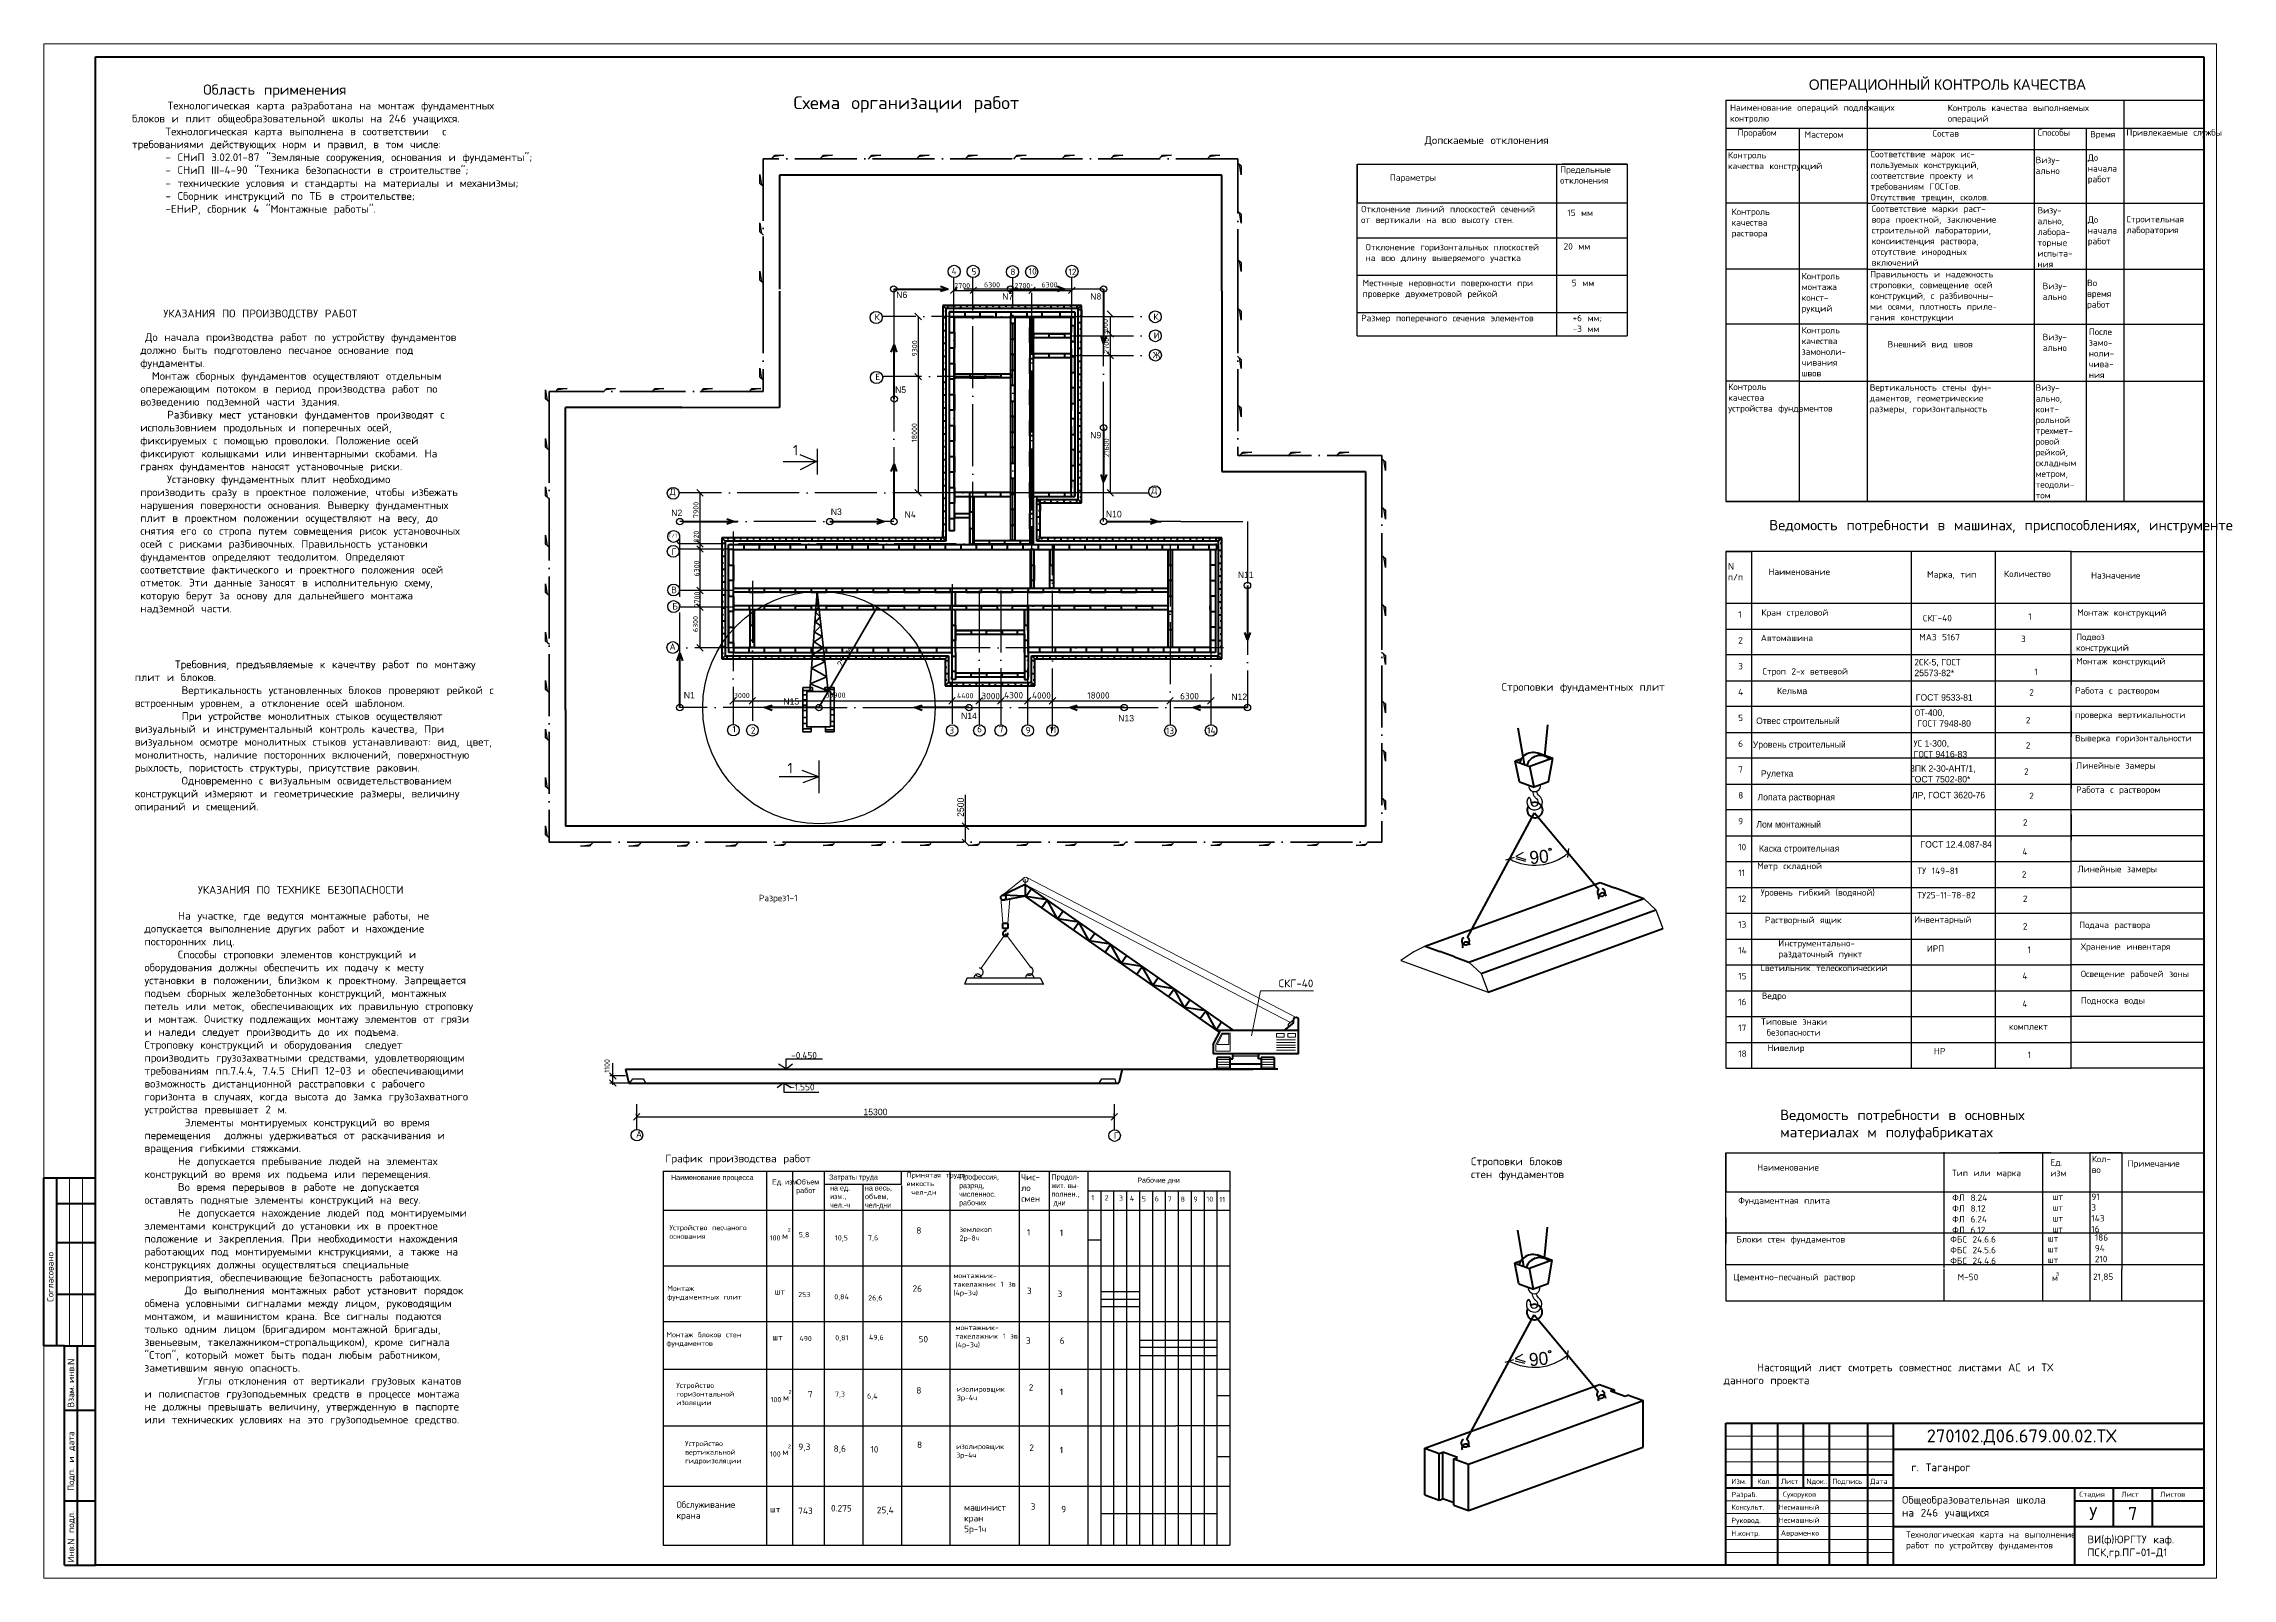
# Model space of a CAD drawing. Header units: millimetres. Extents: x 707 to 5070, y -235 to 1028.
# Drawn here: x 4223 to 5070, y -235 to 359 of the extents above; entities that cross this region are included whole.
import ezdxf

# ---------------------------------------------------------------- set-up
doc = ezdxf.new("R2010")
doc.units = ezdxf.units.MM
doc.linetypes.add('ACAD_ISO04W100', pattern=[30, 24, -3, 0, -3])
for name, color, linetype, lineweight in [('Основная', 7, 'Continuous', 40), ('Средняя', 94, 'Continuous', 30), ('Толстая', 7, 'Continuous', 50), ('Тонкая', 5, 'Continuous', 15)]:
    doc.layers.add(name, color=color, linetype=linetype, lineweight=lineweight)
doc.dimstyles.new('200', dxfattribs={"dimtxt": 2.5, "dimasz": 2.5, "dimexe": 1.25, "dimexo": 0.625, "dimtad": 1, "dimdec": 0, "dimlfac": 200, "dimtxsty": 'Standard', "dimblk": 'OBLIQUE', "dimcen": 2.5, "dimadec": 0, "dimazin": 0, "dimtfac": 1, "dimtdec": 0, "dimtmove": 0, "dimatfit": 3, "dimldrblk": 'OBLIQUE', "dimfxl": 0, "dimarcsym": 0})
doc.dimstyles.new('50', dxfattribs={"dimtxt": 5, "dimasz": 2.5, "dimexe": 1.25, "dimexo": 0.625, "dimtad": 1, "dimdec": 0, "dimlfac": 50, "dimtxsty": 'Standard', "dimblk": 'OBLIQUE', "dimcen": 2.5, "dimadec": 0, "dimazin": 0, "dimtfac": 1, "dimtdec": 0, "dimtmove": 0, "dimatfit": 3, "dimldrblk": 'OBLIQUE', "dimfxl": 0, "dimarcsym": 0})

msp = doc.modelspace()

# ---------------------------------------------------------------- texts
at = {"attachment_point": 1}
for s, insert, char_height, width in [('{\\Ftxt.shx|c204;        Область применения\\P    \\H0.75x;Технологическая карта разработана на монтаж фундаментных блоков и плит общеобразовательной школы на 246 учащихся.\\P     Технологическая карта выполнена в соответствии  с требованиями действующих норм и правил, в том числе:\\P     - СНиП 3.02.01-87 "Земляные сооружения, основания и фундаменты";\\P     - СНиП \\Ftxt.shx|c0;III\\Ftxt.shx|c204;-4-90 "Техника безопасности в строительстве";\\P     - технические условия и стандарты на материалы и механизмы;\\P     - Сборник инструкций по ТБ в строительстве;\\P     -ЕНиР, сборник 4 "Монтажные работы".\\P\\H1.333x;      }', (4257.2976, 342.9491), 4, 159.217778), ('{\\Ftxt.shx|c204;Контроль\\Pкачества конструкций}', (4875.0414, 316.8386), 2.5, 44.839909), ('{\\Ftxt.shx|c204;Соответствие марок ис-\\Pпользуемых конструкций,\\Pсоответствие проекту и \\Pтребованиям ГОСТов. \\PОтсутствие трещин, сколов.}', (4930.1835, 317.242), 2.5, 116.845634), ('{\\Ftxt.shx|c204;Визу-\\Pально}', (4994.1138, 314.9724), 2.5, 44.185311), ('{\\Ftxt.shx|c204;До \\Pначала\\Pработ}', (5014.3019, 315.9113), 2.5, 33.057172), ('{\\Ftxt.shx|c204;Контроль \\Pкачества \\Pраствора }', (4876.4147, 294.9696), 2.5, 50.327354), ('{\\Ftxt.shx|c204;Соответствие марки раст-\\Pвора проектной, заключение \\Pстроительной лаборатории, \\Pконсиистенция раствора, \\Pотсутствие инородных \\Pвключений}', (4930.6293, 296.1099), 2.5, 118.61069), ('{\\Ftxt.shx|c204;Визу-\\Pально, \\Pлабора-\\Pторные \\Pиспыта-\\Pния}', (4994.8287, 295.5117), 2.5, 49.256896), ('{\\Ftxt.shx|c204;До \\Pначала\\Pработ}', (5014.3019, 291.8964), 2.5, 33.057172), ('{\\Ftxt.shx|c204;Строительная лаборатория}', (5029.2572, 292.0607), 2.5, 40.049031), ('{\\Ftxt.shx|c204;4}', (4574.5485, 271.9059), 2.5, 11.898953), ('{\\Ftxt.shx|c204;5}', (4582.2406, 271.786), 2.5, 9.032045), ('{\\Ftxt.shx|c204;8}', (4597.2543, 271.6977), 2.5, 7.998182), ('{\\Ftxt.shx|c204;10}', (4604.3957, 271.8667), 2.5, 9.046639), ('{\\Ftxt.shx|c204;12}', (4619.7816, 271.6495), 2.5, 8.243509), ('N6', (4553.1104, 262.764), 2.5, 8.690059), ('{\\Ftxt.shx|c204;2700}', (4575.5845, 266.0801), 2, 7.022107), ('{\\Ftxt.shx|c204;6300}', (4587.0597, 266.4224), 2, 8.563548), ('{\\Ftxt.shx|c204;2700}', (4598.8774, 266.0801), 2, 7.022118), ('{\\Ftxt.shx|c204;6300}', (4609.3249, 266.4224), 2, 9.248644), ('{\\Ftxt.shx|c204;Контроль \\Pмонтажа \\Pконст-\\Pрукций}', (4903.5471, 270.0304), 2.5, 46.46358), ('{\\Ftxt.shx|c204;Правильность и надежность \\Pстроповки, совмещение осей \\Pконструкций, с разбивочны-\\Pми осями, плотность приле-\\Pгания конструкции}', (4930.052, 270.7507), 2.5, 118.417615), ('{\\Ftxt.shx|c204;Визу-\\Pально}', (4996.8256, 266.2058), 2.5, 44.185311), ('{\\Ftxt.shx|c204;Во \\Pвремя \\Pработ}', (5014.0267, 267.3818), 2.5, 33.057172), ('{\\H1.2x;        \\Ftxt.shx|c204;УКАЗАНИЯ\\Ftxt.shx|c0; \\Ftxt.shx|c204;ПО\\Ftxt.shx|c0; \\Ftxt.shx|c204;ПРОИЗВОДСТВУ\\Ftxt.shx|c0; \\Ftxt.shx|c204;РАБОТ\\Ftxt.shx|c0;\\P}\\P  {\\Ftxt.shx|c204;\\H1.2x;До\\Ftxt.shx|c0; \\Ftxt.shx|c204;начала\\Ftxt.shx|c0; \\Ftxt.shx|c204;производства\\Ftxt.shx|c0; \\Ftxt.shx|c204;работ\\Ftxt.shx|c0; \\Ftxt.shx|c204;по\\Ftxt.shx|c0; \\Ftxt.shx|c204;устройству\\Ftxt.shx|c0; \\Ftxt.shx|c204;фундаментов\\Ftxt.shx|c0; \\Ftxt.shx|c204;должно\\Ftxt.shx|c0; \\Ftxt.shx|c204;быть\\Ftxt.shx|c0; \\Ftxt.shx|c204;подготовлено\\Ftxt.shx|c0; \\Ftxt.shx|c204;песчаное\\Ftxt.shx|c0; \\Ftxt.shx|c204;основание\\Ftxt.shx|c0; \\Ftxt.shx|c204;под\\Ftxt.shx|c0; \\Ftxt.shx|c204;фундаменты\\Ftxt.shx|c0;.} \\P{\\H1.2x;    \\Ftxt.shx|c204;Монтаж\\Ftxt.shx|c0; \\Ftxt.shx|c204;сборных\\Ftxt.shx|c0; \\Ftxt.shx|c204;фундаментов\\Ftxt.shx|c0; \\Ftxt.shx|c204;осуществляют\\Ftxt.shx|c0; \\Ftxt.shx|c204;отдельным\\Ftxt.shx|c0; \\Ftxt.shx|c204;опережающим\\Ftxt.shx|c0; \\Ftxt.shx|c204;потоком\\Ftxt.shx|c0; \\Ftxt.shx|c204;в\\Ftxt.shx|c0; \\Ftxt.shx|c204;период\\Ftxt.shx|c0; \\Ftxt.shx|c204;производства\\Ftxt.shx|c0; \\Ftxt.shx|c204;работ\\Ftxt.shx|c0; \\Ftxt.shx|c204;по\\Ftxt.shx|c0; \\Ftxt.shx|c204;возведению\\Ftxt.shx|c0; \\Ftxt.shx|c204;подземной\\Ftxt.shx|c0; \\Ftxt.shx|c204;части\\Ftxt.shx|c0; \\Ftxt.shx|c204;здания\\Ftxt.shx|c0;.\\P    \\Ftxt.shx|c204;Разбивку\\Ftxt.shx|c0; \\Ftxt.shx|c204;мест\\Ftxt.shx|c0; \\Ftxt.shx|c204;установки\\Ftxt.shx|c0; \\Ftxt.shx|c204;фундаментов\\Ftxt.shx|c0; \\Ftxt.shx|c204;производят\\Ftxt.shx|c0; \\Ftxt.shx|c204;с\\Ftxt.shx|c0; \\Ftxt.shx|c204;использовнием\\Ftxt.shx|c0; \\Ftxt.shx|c204;продольных\\Ftxt.shx|c0; \\Ftxt.shx|c204;и\\Ftxt.shx|c0; \\Ftxt.shx|c204;поперечных\\Ftxt.shx|c0; \\Ftxt.shx|c204;осей\\Ftxt.shx|c0;, \\Ftxt.shx|c204;фиксируемых\\Ftxt.shx|c0; \\Ftxt.shx|c204;с\\Ftxt.shx|c0; \\Ftxt.shx|c204;помощью\\Ftxt.shx|c0; \\Ftxt.shx|c204;проволоки\\Ftxt.shx|c0;. \\Ftxt.shx|c204;Положение\\Ftxt.shx|c0; \\Ftxt.shx|c204;осей\\Ftxt.shx|c0; \\Ftxt.shx|c204;фиксируют\\Ftxt.shx|c0; \\Ftxt.shx|c204;колышками\\Ftxt.shx|c0; \\Ftxt.shx|c204;или\\Ftxt.shx|c0; \\Ftxt.shx|c204;инвентарными\\Ftxt.shx|c0; \\Ftxt.shx|c204;скобами\\Ftxt.shx|c0;. \\Ftxt.shx|c204;На\\Ftxt.shx|c0; \\Ftxt.shx|c204;гранях\\Ftxt.shx|c0; \\Ftxt.shx|c204;фундаментов\\Ftxt.shx|c0; \\Ftxt.shx|c204;наносят\\Ftxt.shx|c0; \\Ftxt.shx|c204;установочные\\Ftxt.shx|c0; \\Ftxt.shx|c204;риски\\Ftxt.shx|c0;.\\P    \\Ftxt.shx|c204;Установку\\Ftxt.shx|c0; \\Ftxt.shx|c204;фундаментных\\Ftxt.shx|c0; \\Ftxt.shx|c204;плит\\Ftxt.shx|c0; \\Ftxt.shx|c204;необходимо\\Ftxt.shx|c0; \\Ftxt.shx|c204;производить\\Ftxt.shx|c0; \\Ftxt.shx|c204;сразу\\Ftxt.shx|c0; \\Ftxt.shx|c204;в\\Ftxt.shx|c0; \\Ftxt.shx|c204;проектное\\Ftxt.shx|c0; \\Ftxt.shx|c204;положение\\Ftxt.shx|c0;, \\Ftxt.shx|c204;чтобы\\Ftxt.shx|c0; \\Ftxt.shx|c204;избежать\\Ftxt.shx|c0; \\Ftxt.shx|c204;нарушения\\Ftxt.shx|c0; \\Ftxt.shx|c204;поверхности\\Ftxt.shx|c0; \\Ftxt.shx|c204;основания\\Ftxt.shx|c0;. \\Ftxt.shx|c204;Выверку\\Ftxt.shx|c0; \\Ftxt.shx|c204;фундаментных\\Ftxt.shx|c0; \\Ftxt.shx|c204;плит\\Ftxt.shx|c0; \\Ftxt.shx|c204;в\\Ftxt.shx|c0; \\Ftxt.shx|c204;проектном\\Ftxt.shx|c0; \\Ftxt.shx|c204;положении\\Ftxt.shx|c0; \\Ftxt.shx|c204;осуществляют\\Ftxt.shx|c0; \\Ftxt.shx|c204;на\\Ftxt.shx|c0; \\Ftxt.shx|c204;весу\\Ftxt.shx|c0;, \\Ftxt.shx|c204;до\\Ftxt.shx|c0; \\Ftxt.shx|c204;снятия\\Ftxt.shx|c0; \\Ftxt.shx|c204;его\\Ftxt.shx|c0; \\Ftxt.shx|c204;со\\Ftxt.shx|c0; \\Ftxt.shx|c204;стропа\\Ftxt.shx|c0; \\Ftxt.shx|c204;путем\\Ftxt.shx|c0; \\Ftxt.shx|c204;совмещения\\Ftxt.shx|c0; \\Ftxt.shx|c204;рисок\\Ftxt.shx|c0; \\Ftxt.shx|c204;установочных\\Ftxt.shx|c0; \\Ftxt.shx|c204;осей\\Ftxt.shx|c0; \\Ftxt.shx|c204;с\\Ftxt.shx|c0; \\Ftxt.shx|c204;рисками\\Ftxt.shx|c0; \\Ftxt.shx|c204;разбивочных\\Ftxt.shx|c0;. \\Ftxt.shx|c204;Правильность\\Ftxt.shx|c0; \\Ftxt.shx|c204;установки\\Ftxt.shx|c0; \\Ftxt.shx|c204;фундаментов\\Ftxt.shx|c0; \\Ftxt.shx|c204;определяют\\Ftxt.shx|c0; \\Ftxt.shx|c204;теодолитом\\Ftxt.shx|c0;. \\Ftxt.shx|c204;Определяют\\Ftxt.shx|c0; \\Ftxt.shx|c204;соответствие\\Ftxt.shx|c0; \\Ftxt.shx|c204;фактического\\Ftxt.shx|c0; \\Ftxt.shx|c204;и\\Ftxt.shx|c0; \\Ftxt.shx|c204;проектного\\Ftxt.shx|c0; \\Ftxt.shx|c204;положения\\Ftxt.shx|c0; \\Ftxt.shx|c204;осей\\Ftxt.shx|c0; \\Ftxt.shx|c204;отметок\\Ftxt.shx|c0;. \\Ftxt.shx|c204;Эти\\Ftxt.shx|c0; \\Ftxt.shx|c204;данные\\Ftxt.shx|c0; \\Ftxt.shx|c204;заносят\\Ftxt.shx|c0; \\Ftxt.shx|c204;в\\Ftxt.shx|c0; \\Ftxt.shx|c204;исполнительную\\Ftxt.shx|c0; \\Ftxt.shx|c204;схему\\Ftxt.shx|c0;, \\Ftxt.shx|c204;которую\\Ftxt.shx|c0; \\Ftxt.shx|c204;берут\\Ftxt.shx|c0; \\Ftxt.shx|c204;за\\Ftxt.shx|c0; \\Ftxt.shx|c204;основу\\Ftxt.shx|c0; \\Ftxt.shx|c204;для\\Ftxt.shx|c0; \\Ftxt.shx|c204;дальнейшего\\Ftxt.shx|c0; \\Ftxt.shx|c204;монтажа\\Ftxt.shx|c0; \\Ftxt.shx|c204;надземной\\Ftxt.shx|c0; \\Ftxt.shx|c204;части\\Ftxt.shx|c0;.\\P\\Ftxt.shx|c204;         \\Ftxt.shx|c0;\\P     }', (4260.5389, 255.7959), 2.5, 134.304512), ('{\\Ftxt.shx|c204;К}', (4544.711, 254.1903), 2.5, 7.511415), ('N7', (4594.1443, 262.0911), 2.5, 9.576817), ('N{\\Ftxt.shx|c204;8}', (4628.1727, 262.1401), 2.5, 8.512716), ('{\\Ftxt.shx|c204;К}', (4652.627, 254.3024), 2.5, 7.511415), ('{\\Ftxt.shx|c204;И}', (4652.7536, 247.0274), 2.5, 14.044359), ('{\\Ftxt.shx|c204;Контроль \\Pкачества\\Pзамоноли-\\Pчивания \\Pшвов}', (4903.5475, 249.0958), 2.5, 42.654879), ('{\\Ftxt.shx|c204;Визу-\\Pально}', (4996.8356, 246.4476), 2.5, 44.185311), ('{\\Ftxt.shx|c204;После \\Pзамо-\\Pноли-\\Pчива-\\Pния}', (5014.7054, 248.4772), 2.5, 44.185337), ('{\\Ftxt.shx|c204;Ж}', (4652.372, 239.4455), 2.5, 5.804276), ('{\\Ftxt.shx|c204;Внешний вид швов}', (4936.8001, 243.6383), 2.5, 117.500232), ('{\\Ftxt.shx|c204;Е}', (4545.0283, 231.0517), 2.5, 9.248723), ('N5', (4552.6647, 226.0478), 2.5, 8.781062), ('{\\Ftxt.shx|c204;Контроль \\Pкачества\\Pустройства фундаментов}', (4875.1351, 227.1866), 2.5, 48.800077), ('{\\Ftxt.shx|c204;Вертикальность стены фун-\\Pдаментов, геометрические \\Pразмеры, горизонтальность}', (4929.9085, 226.926), 2.5, 115.122442), ('{\\Ftxt.shx|c204;Визу-\\Pально, \\Pконт-\\Pрольной \\Pтрехмет-\\Pровой \\Pрейкой, \\Pскладным \\Pметром, \\Pтеодоли-\\Pтом}', (4994.092, 226.8619), 2.5, 55.4375), ('N9', (4628.1727, 208.4694), 2.5, 8.512716), ('{\\Ftxt.shx|c204;Д}', (4465.421, 186.5158), 2.5, 8.877127), ('{\\Ftxt.shx|c204;Д}', (4651.7865, 187.133), 2.5, 8.877127), ('N2', (4466.019, 178.3673), 2.5, 8.510856), ('N3', (4527.7564, 178.8098), 2.5, 8.321938), ('N10', (4634.2398, 177.91), 2.5, 8.510495), ('N{\\Ftxt.shx|c204;4}', (4556.3191, 177.732), 2.5, 8.321938), ('{\\Ftxt.shx|c204;Ведомость потребности в машинах, приспособлениях, инструменте}', (4890.9976, 174.3826), 4, 175.751111), ('{\\Ftxt.shx|c204;Г/1}', (4464.9374, 169.1241), 1.5, 12.214757), ('{\\Ftxt.shx|c204;Г}', (4466.1583, 163.3269), 2.5, 9.466437), ('N11', (4685.3028, 154.4121), 2.5, 7.659439), ('{\\Ftxt.shx|c204;Наименование}', (4890.6857, 155.5778), 2.5, 60.515472), ('{\\Ftxt.shx|c204;Марка, тип}', (4952.0781, 154.5614), 2.5, 20.074786), ('{\\Ftxt.shx|c204;Количество}', (4981.8631, 154.7916), 2.5, 19.149038), ('{\\Ftxt.shx|c204;В}', (4466.0057, 148.5321), 2.5, 8.55033), ('{\\Ftxt.shx|c204;Б}', (4466.4521, 142.2136), 2.5, 6.165817), ('{\\Ftxt.shx|c204;Кран стреловой}', (4887.9484, 139.8102), 2.5, 49.000318), ('{\\Ftxt.shx|c204;СКГ-40}', (4950.4971, 137.6376), 2.5, 25.432501), ('{\\Ftxt.shx|c204;1}', (4991.2504, 138.2499), 2.5, 11.030976), ('{\\Ftxt.shx|c204;А}', (4465.3838, 126.5867), 2.5, 6.850907), ('{\\Ftxt.shx|c204;1}', (4993.6289, 116.8306), 2.5, 11.030976), ('N1', (4470.8638, 107.7793), 2.5, 8.680324), ('{\\Ftxt.shx|c204;3000}', (4490.2727, 107.4284), 2, 7.029962), ('N15', (4509.4036, 105.3682), 2.5, 6.877849), ('{\\Ftxt.shx|c204;30900}', (4525.7052, 107.5736), 2, 12.601129), ('{\\Ftxt.shx|c204;4400}', (4576.616, 107.3488), 2, 7.538175), ('{\\Ftxt.shx|c204;3000}', (4586.0669, 107.4612), 2.5, 7.200648), ('{\\Ftxt.shx|c204;4300}', (4594.8427, 107.7984), 2.5, 7.988214), ('{\\Ftxt.shx|c204;4000}', (4605.6436, 107.686), 2.5, 7.200648), ('{\\Ftxt.shx|c204;18000}', (4627.0476, 107.6995), 2.5, 15.503626), ('{\\Ftxt.shx|c204;6300}', (4662.9707, 107.4476), 2.5, 9.831563), ('N12', (4682.7975, 107.1726), 2.5, 6.234143), ('{\\Ftxt.shx|c204;2}', (4991.6526, 108.9091), 2.5, 8.432471), ('{\\Ftxt.shx|c204;1}', (4489.7037, 94.6393), 2.5, 5.138179), ('{\\Ftxt.shx|c204;2}', (4496.8401, 94.1808), 2.5, 8.906179), ('{\\Ftxt.shx|c204;3}', (4573.6584, 94.1508), 2.5, 5.138181), ('N14', (4578.1952, 99.7853), 2.5, 9.353868), ('{\\Ftxt.shx|c204;6}', (4584.4106, 94.6791), 2.5, 5.138179), ('{\\Ftxt.shx|c204;7}', (4592.8156, 94.5735), 2.5, 6.165815), ('{\\Ftxt.shx|c204;9}', (4603.1961, 94.264), 2.5, 10.85262), ('{\\Ftxt.shx|c204;11}', (4612.4002, 94.3339), 2.5, 6.558299), ('N13', (4639.0139, 98.908), 2.5, 8.771572), ('{\\Ftxt.shx|c204;13}', (4657.528, 94.0231), 2.5, 10.490352), ('{\\Ftxt.shx|c204;14}', (4673.4282, 94.1121), 2.5, 15.426987), ('{\\Ftxt.shx|c204;2}', (4990.3034, 98.1244), 2.5, 11.130873), ('{\\Ftxt.shx|c204;2}', (4990.3034, 88.3508), 2.5, 8.432482), ('{\\Ftxt.shx|c204;2}', (4989.6288, 78.2401), 2.5, 7.757876), ('{\\Ftxt.shx|c204;2}', (4991.6526, 68.8035), 2.5, 8.095174), ('{\\Ftxt.shx|c204;2}', (4989.1837, 58.4986), 2.5, 8.998315), ('{\\Ftxt.shx|c204;4}', (4988.9884, 47.2207), 2.5, 6.048646), ('{\\Ftxt.shx|c204;2}', (4988.7734, 38.4103), 2.5, 8.998315), ('{\\Ftxt.shx|c204;        УКАЗАНИЯ ПО ТЕХНИКЕ БЕЗОПАСНОСТИ\\P}\\P{\\Ftxt.shx|c204;     На участке, где ведутся монтажные работы, не допускается выполнение других работ и нахождение посторонних лиц.\\P     Способы строповки элементов конструкций и оборудования должны обеспечить их подачу к месту установки в положении, близком к проектному. Запрещается подъем сборных железобетонных конструкций, монтажных петель или меток, обеспечивающих их правильную строповку и монтаж. Очистку подлежащих монтажу элементов от грязи и наледи следует производить до их подъема.\\PСтроповку конструкций и оборудования  следует производить грузозахватными средствами, удовлетворяющим требованиям пп.7.4.4, 7.4.5 СНиП 12-03 и обеспечивающими возможность дистанционной расстраповки с рабочего горизонта в случаях, когда высота до замка грузозахватного устройства превышает 2 м.\\P      Элементы монтируемых конструкций во время перемещения  должны удерживаться от раскачивания и вращения гибкими стяжками.\\P     Не допускается пребывание людей на элементах конструкций во время их подьема или перемещения.\\P     Во время перерывов в работе не допускается оставлять поднятые элементы конструкций на весу. \\P     Не допускается нахождение людей под монтируемыми элементами конструкций до установки их в проектное положение и закрепления. При необходимости нахождения работающих под монтируемыми кнструкциями, а также на конструкциях должны осуществляться специальные мероприятия, обеспечивающие безопасность работающих.\\P      До выполнения монтажных работ установит порядок обмена условными сигналами между лицом, руководящим монтажом, и машинистом крана. Все сигналы подаются только одним лицом (бригадиром монтажной бригады, звеньевым, такелажником-стропальщиком), кроме сигнала "Стоп", который может быть подан любым работником, заметившим явную опасность.\\P        Углы отклонения от вертикали грузовых канатов и полиспастов грузоподьемных средств в процессе монтажа не должны превышать величину, утвержденную в паспорте или технических условиях на это грузоподьемное средство.}', (4262.1343, 32.6704), 3, 137.960811), ('{\\Ftxt.shx|c204;2}', (4989.1838, 28.9812), 2.5, 8.998315), ('{\\Ftxt.shx|c204;2}', (4989.1838, 18.3222), 2.5, 8.998315), ('{\\Ftxt.shx|c204;4}', (4988.9884, -0.9033), 2.5, 6.048646), ('{\\Ftxt.shx|c204;4}', (4988.9884, -11.7003), 2.5, 6.048646), ('{\\Ftxt.shx|c204;-0.450}', (4512.443, -31.596), 2.5, 15.344112), ('{\\Ftxt.shx|c204;-1.550}', (4512.0506, -43.9081), 2.5, 13.175257), ('{\\Ftxt.shx|c204;Ведомость потребности в основных материалах м полуфабрикатах}', (4895.224, -53.9417), 4, 127.84), ('{\\Ftxt.shx|c204;А}', (4452.3796, -62.1659), 2.5, 5.138179), ('{\\Ftxt.shx|c204;Г}', (4637.336, -62.6931), 2.5, 15.426987), ('{\\Ftxt.shx|c204;Наименование}', (4886.3271, -74.9931), 2.5, 80.711715), ('{\\Ftxt.shx|c204;Ед.\\Pизм}', (4999.8231, -73.0236), 2.5, 11.287587), ('{\\Ftxt.shx|c204;Кол-\\Pво}', (5015.8251, -71.7413), 2.5, 10.354167), ('{\\Ftxt.shx|c204;Тип или марка}', (4961.7294, -77.1457), 2.5, 35), ('{\\Ftxt.shx|c204;Фундаментная плита}', (4878.9831, -87.8232), 2.5, 76.590994), ('{\\Ftxt.shx|c204;ФЛ 8.24\\PФЛ 8.12\\PФЛ 6.24\\PФЛ 6.12}', (4961.804, -86.7247), 2.5, 32.248836), ('{\\Ftxt.shx|c204;шт\\Pшт\\Pшт\\Pшт}', (5000.6492, -86.3585), 2.5, 10.99392), ('{\\Ftxt.shx|c204;91\\P3\\P143\\P16}', (5015.6742, -86.3585), 2.5, 8.428679), ('{\\Ftxt.shx|c204;Блоки стен фундаментов}', (4878.2502, -102.8358), 2.5, 78.423311), ('{\\Ftxt.shx|c204;ФБС 24.6.6\\PФБС 24.5.6\\PФБС 24.4.6}', (4961.0711, -102.8358), 2.5, 33.714685), ('{\\Ftxt.shx|c204;шт\\Pшт\\Pшт}', (4998.8169, -102.4697), 2.5, 14.292096), ('{\\Ftxt.shx|c204;186\\P94\\P210}', (5017.0101, -102.1268), 2.5, 6.159898), ('{\\Ftxt.shx|c204;Цементно-песчаный раствор}', (4877.0624, -117.4414), 2.5, 77.348265), ('{\\Ftxt.shx|c204;М-50}', (4963.8994, -117.4414), 2.5, 24.15336), ('{\\Ftxt.shx|c204;м}', (5000.417, -117.7288), 2.5, 9.776359), ('{\\Ftxt.shx|c204;3}', (5001.9663, -116.7523), 1.5, 2.256717), ('{\\Ftxt.shx|c204;21,85}', (5016.3529, -117.316), 2.5, 7.757501), ('{\\Ftxt.shx|c204;     Настоящий лист смотреть совместнос листами АС и ТХ \\Pданного проекта}', (4873.3024, -152.1715), 3, 192.448731)]:
    msp.add_mtext(s, dxfattribs=dict(at, insert=insert, char_height=char_height, width=width))
at = {"linetype": 'ACAD_ISO04W100', "attachment_point": 1}
for s, insert, char_height, width in [('{\\Ftxt.shx|c204;Схема организации работ}', (4513.3306, 338.3967), 5, 194.640558), ('{\\Ftxt.shx|c204;1}', (4513.1309, 203.4312), 4, 7.222202), ('{\\Ftxt.shx|c204;1}', (4511.0067, 80.3302), 4, 7.222202)]:
    msp.add_mtext(s, dxfattribs=dict(at, insert=insert, char_height=char_height, width=width))
at = {"lineweight": -3, "attachment_point": 1}
for s, insert, char_height, width in [('{\\Ftxt.shx|c204;Наименование операций подлежащих контролю}', (4875.8246, 335.2575), 2.5, 70.43508), ('{\\Ftxt.shx|c204;Контроль качества выполняемых операций}', (4960.0736, 335.1807), 2.5, 67.977248), ('{\\Ftxt.shx|c204;Допскаемые отклонения}', (4757.6233, 322.8906), 3, 111.065697), ('{\\Ftxt.shx|c204;Прорабом}', (4878.7724, 325.5622), 2.5, 24.386444), ('{\\Ftxt.shx|c204;Мастером}', (4904.6829, 324.8295), 2.5, 23.243278), ('{\\Ftxt.shx|c204;Состав}', (4954.2389, 325.2654), 2.5, 16.509989), ('{\\Ftxt.shx|c204;Способы}', (4994.8332, 325.5648), 2.5, 20.618246), ('{\\Ftxt.shx|c204;Время}', (5015.2087, 324.9597), 2.5, 14.804409), ('{\\Ftxt.shx|c204;Привлекаемые службы}', (5029.2219, 325.6278), 2.5, 40.507556), ('{\\Ftxt.shx|c204;Параметры}', (4744.1379, 308.1812), 2.5, 51.669318), ('{\\Ftxt.shx|c204;Предельные отклонения}', (4810.0687, 311.2381), 2.5, 37.944444), ('{\\Ftxt.shx|c204;Отклонение линий плоскостей сечений от вертикали на всю высоту стен.}', (4733.0272, 295.9724), 2.5, 74.618185), ('{\\Ftxt.shx|c204;15 мм}', (4812.8513, 294.5276), 2.5, 19.956009), ('{\\Ftxt.shx|c204;Отклонение горизонтальных плоскостей на всю длину выверяемого участка}', (4734.7625, 281.2359), 2.5, 73.172082), ('{\\Ftxt.shx|c204;20 мм }', (4811.4052, 281.5249), 2.5, 24.005036), ('{\\Ftxt.shx|c204;Местнные неровности поверхности при проверке двухметровой рейкой}', (4733.6056, 267.3663), 2.5, 74.618185), ('{\\Ftxt.shx|c204;5 мм}', (4814.5866, 267.3663), 2.5, 15.6177), ('{\\Ftxt.shx|c204;Размер поперечного сечения элементов}', (4733.0272, 253.7857), 2.5, 74.90739), ('{\\Ftxt.shx|c204;+6 мм; -3 мм}', (4814.8758, 253.7857), 2.5, 17.931495), ('N\\P{\\Ftxt.shx|c204;п/п}', (4874.9926, 157.6918), 2.5, 8.25092), ('{\\Ftxt.shx|c204;Назначение}', (5015.5549, 154.1745), 2.5, 43.598134), ('{\\Ftxt.shx|c204;1}', (4878.9761, 139.0247), 2.5, 6.867065), ('{\\Ftxt.shx|c204;Монтаж конструкций}', (5010.1574, 139.7682), 2.5, 46.275217), ('{\\Ftxt.shx|c204;2}', (4878.9761, 129.0247), 2.5, 6.867065), ('{\\Ftxt.shx|c204;Автомашина}', (4887.7453, 129.9572), 2.5, 57.862148), ('{\\Ftxt.shx|c204;МАЗ 5167}', (4949.0304, 130.2696), 2.5, 26.506705), ('{\\Ftxt.shx|c204;3}', (4988.4672, 129.6237), 2.5, 11.637107), ('{\\Ftxt.shx|c204;Подвоз\\Pконструкций}', (5009.7652, 130.365), 2.5, 49.412565), ('{\\Ftxt.shx|c204;      Требовния, предъявляемые к качечтву работ по монтажу плит и блоков.\\P       Вертикальность установленных блоков проверяют рейкой с встроенным уровнем, а отклонение осей шаблоном.\\P       При устройстве монолитных стыков осуществляют визуальный и инструментальный контроль качества, При визуальном осмотре монолитных стыков устанавливают: вид, цвет, монолитность, наличие посторонних включений, поверхностную рыхлость, пористость структуры, присутствие раковин.\\P       Одновременно с визуальным освидетельствованием конструкций измеряют и геометрические размеры, величину опираний и смещений.  }', (4258.3893, 119.9748), 3, 150.508104), ('{\\Ftxt.shx|c204;3}', (4878.9761, 119.0247), 2.5, 6.867065), ('{\\Ftxt.shx|c204;Монтаж конструкций}', (5009.7652, 120.9618), 2.5, 45.098778), ('{\\Ftxt.shx|c204;4}', (4878.9761, 109.0247), 2.5, 6.867065), ('{\\Ftxt.shx|c204;Работа с раствором}', (5009.373, 109.5996), 2.5, 45.098778), ('{\\Ftxt.shx|c204;5}', (4878.9761, 99.0247), 2.5, 6.867065), ('{\\Ftxt.shx|c204;проверка вертикальности}', (5009.373, 100.1964), 2.5, 47.451732), ('{\\Ftxt.shx|c204;6}', (4878.9761, 89.0247), 2.5, 6.867065), ('{\\Ftxt.shx|c204;Выверка горизонтальности}', (5009.373, 91.185), 2.5, 44.314384), ('{\\Ftxt.shx|c204;7}', (4878.9761, 79.0247), 2.5, 6.867065), ('{\\Ftxt.shx|c204;Линейные замеры}', (5009.7652, 80.6064), 2.5, 47.843929), ('{\\Ftxt.shx|c204;8}', (4878.9761, 69.0247), 2.5, 6.867065), ('{\\Ftxt.shx|c204;Работа с раствором}', (5009.7652, 71.2032), 2.5, 47.05961), ('{\\Ftxt.shx|c204;9}', (4878.9761, 59.0247), 2.5, 6.867065), ('{\\Ftxt.shx|c204;10}', (4878.9761, 49.0247), 2.5, 6.867065), ('{\\Ftxt.shx|c204;11}', (4878.9761, 39.0247), 2.5, 6.867065), ('{\\Ftxt.shx|c204;Метр складной}', (4886.3573, 41.6993), 2.5, 59.910279), ('{\\Ftxt.shx|c204;ТУ 149-81}', (4948.312, 39.813), 2.5, 27.082702), ('{\\Ftxt.shx|c204;Линейные замеры}', (5010.3305, 40.4962), 2.5, 46.706724), ('{\\Ftxt.shx|c204;12}', (4878.9761, 29.0247), 2.5, 6.867065), ('{\\Ftxt.shx|c204;Уровень гибкий (водяной)}', (4887.6627, 31.4503), 2.5, 64.834317), ('{\\Ftxt.shx|c204;ТУ25-11-78-82}', (4948.312, 30.3838), 2.5, 28.724073), ('{\\Ftxt.shx|c204;13}', (4878.9761, 19.0247), 2.5, 6.867065), ('{\\Ftxt.shx|c204;Растворный ящик}', (4889.3413, 20.7912), 2.5, 66.886069), ('{\\Ftxt.shx|c204;Инвентарный}', (4947.081, 20.9546), 2.5, 28.313768), ('{\\Ftxt.shx|c204;Подача раствора}', (5010.9532, 18.8755), 2.5, 45.772635), ('{\\Ftxt.shx|c204;14}', (4878.9761, 9.0247), 2.5, 6.867065), ('{\\Ftxt.shx|c204;Инструментально-\\Pраздаточный пункт}', (4894.5333, 11.772), 2.5, 65.244698), ('{\\Ftxt.shx|c204;ИРП}', (4952.0051, 9.6806), 2.5, 21.337902), ('{\\Ftxt.shx|c204;1}', (4990.9878, 9.2707), 2.5, 13.951656), ('{\\Ftxt.shx|c204;Хранение инвентаря}', (5011.576, 10.4761), 2.5, 45.772635), ('{\\Ftxt.shx|c204;Светильник телескопический}', (4887.5981, 2.2356), 2.5, 61.740429), ('{\\Ftxt.shx|c204;15}', (4878.9761, -0.9753), 2.5, 6.867065), ('{\\Ftxt.shx|c204;Освещение рабочей зоны}', (5011.576, -0.101), 2.5, 46.084023), ('{\\Ftxt.shx|c204;16}', (4878.9761, -10.9753), 2.5, 6.867065), ('{\\Ftxt.shx|c204;Ведро}', (4888.1126, -8.559), 2.5, 64.312947), ('{\\Ftxt.shx|c204;Подноска воды}', (5011.576, -10.367), 2.5, 44.83847), ('{\\Ftxt.shx|c204;17}', (4878.9761, -20.9753), 2.5, 6.867065), ('{\\Ftxt.shx|c204;Типовые знаки\\P безопасности}', (4887.8553, -18.5825), 2.5, 65.08474), ('{\\Ftxt.shx|c204;комплект}', (4983.7637, -20.4447), 2.5, 19.761495), ('{\\Ftxt.shx|c204;18}', (4878.9761, -30.9753), 2.5, 6.867065), ('{\\Ftxt.shx|c204;Нивелир}', (4890.3324, -28.7369), 2.5, 32.854513), ('{\\Ftxt.shx|c204;НР}', (4954.739, -30.0078), 2.5, 14.821083), ('{\\Ftxt.shx|c204;1}', (4990.9878, -31.4496), 2.5, 13.951656), ('{\\Ftxt.shx|c204;Примечание}', (5029.6909, -73.4749), 2.5, 28.159545)]:
    msp.add_mtext(s, dxfattribs=dict(at, insert=insert, char_height=char_height, width=width))
at = {"char_height": 2, "attachment_point": 1, "rotation": 90}
for s, insert, width in [('{\\Ftxt.shx|c204;3000}', (4633.0603, 246.0466), 25.30382), ('{\\Ftxt.shx|c204;9300}', (4559.2139, 237.6589), 25.30382), ('{\\Ftxt.shx|c204;2700}', (4633.4824, 238.7356), 25.30382), ('{\\Ftxt.shx|c204;18000}', (4559.0985, 204.4979), 25.30382), ('{\\Ftxt.shx|c204;21600}', (4633.4824, 198.6791), 25.30382), ('{\\Ftxt.shx|c204;7900}', (4474.577, 175.1517), 25.30382), ('{\\Ftxt.shx|c204;820}', (4474.7253, 165.516), 25.30382), ('{\\Ftxt.shx|c204;6300}', (4474.8737, 152.4706), 25.30382), ('{\\Ftxt.shx|c204;2700}', (4474.9851, 140.5447), 25.30382), ('{\\Ftxt.shx|c204;6300}', (4474.4286, 130.9755), 25.30382), ('{\\Ftxt.shx|c204;1100}', (4440.1675, -39.5799), 12.622071)]:
    msp.add_mtext(s, dxfattribs=dict(at, insert=insert, width=width))
at = {"lineweight": 35, "insert": (4530.0025, 118.481), "char_height": 2.5, "width": 16.479185, "attachment_point": 1, "rotation": 62.8933826}
msp.add_mtext('{\\Ftxt.shx|c204;25 м}', dxfattribs=at)
at = {"lineweight": -2, "attachment_point": 1}
for s, insert, char_height, width in [('{\\Ftxt.shx|c204;Принятая трудо-\\Pемкость\\P чел-дн}', (4557.1438, -78.181), 2, 26.986667), ('\\pt7.5;{\\Ftxt.shx|c204;Чис-\\Pло\\Pсмен}', (4601.4529, -78.749), 2.5, 10.242424), ('{\\Ftxt.shx|c204;1}', (4628.5975, -86.9593), 2, 3.321473), ('{\\Ftxt.shx|c204;2}', (4633.7642, -87.0158), 2, 2.398853), ('{\\Ftxt.shx|c204;3}', (4639.3, -87.1581), 2, 2.583356), ('{\\Ftxt.shx|c204;4 }', (4643.5441, -87.229), 2, 2.952414), ('{\\Ftxt.shx|c204;5}', (4648.1572, -87.4278), 2, 2.767885), ('{\\Ftxt.shx|c204;6}', (4653.1572, -87.4035), 2, 2.767885), ('{\\Ftxt.shx|c204;7}', (4658.1572, -87.4035), 2, 2.767885), ('{\\Ftxt.shx|c204;8}', (4663.1572, -87.5459), 2, 2.767885), ('{\\Ftxt.shx|c204;9}', (4668.1572, -87.5459), 2, 2.767885), ('{\\Ftxt.shx|c204;10}', (4673.1572, -87.5459), 2, 2.767885), ('{\\Ftxt.shx|c204;11}', (4678.1572, -87.6884), 2, 2.767885), ('{\\Ftxt.shx|c204;2}', (4511.0856, -99.8049), 1.5, 3.625054), ('{\\Ftxt.shx|c204;5,8}', (4515.3917, -101.294), 2, 8.923205), ('{\\Ftxt.shx|c204;8}', (4560.8638, -99.4184), 2.5, 7.599588), ('\\pt20;{\\Ftxt.shx|c204;землекоп\\P2р-8ч}', (4577.625, -99.258), 2, 97.055556), ('{\\Ftxt.shx|c204;1}', (4603.6859, -100.1367), 2.5, 7.198398), ('{\\Ftxt.shx|c204;1}', (4616.3993, -100.2945), 2.5, 7.89188), ('{\\Ftxt.shx|c204;100}', (4504.1251, -102.5294), 2, 5.376218), ('{\\Ftxt.shx|c204; м}', (4506.773, -101.4705), 2.5, 8.644345), ('{\\Ftxt.shx|c204;7,6}', (4542.1837, -102.4569), 2, 11.29612), ('\\pt20;{\\Ftxt.shx|c204;монтажник-\\Pтакелажник 1 зв\\P(4р-3ч)}', (4575.2405, -117.1215), 2, 24.607407), ('{\\Ftxt.shx|c204;шт}', (4505.9968, -123.0292), 2.5, 6.09987), ('{\\Ftxt.shx|c204;253}', (4515.1793, -124.4718), 2, 8.923205), ('{\\Ftxt.shx|c204;26,6}', (4542.2616, -125.7652), 2, 10.60452), ('{\\Ftxt.shx|c204;26}', (4559.4024, -121.9064), 2.5, 6.72272), ('{\\Ftxt.shx|c204;3}', (4603.6859, -122.7878), 2.5, 7.198398), ('{\\Ftxt.shx|c204;3}', (4615.5224, -123.9507), 2.5, 8.768758), ('{\\Ftxt.shx|c204;шт}', (4505.1253, -140.7333), 2.5, 5.228462), ('{\\Ftxt.shx|c204;490}', (4515.6041, -141.5204), 2, 8.923205), ('{\\Ftxt.shx|c204;49,6}', (4542.5667, -141.0492), 2, 11.065587), ('{\\Ftxt.shx|c204;50}', (4561.7407, -141.4738), 2.5, 6.72271), ('\\pt20;{\\Ftxt.shx|c204;монтажник-\\Pтакелажник 1 зв\\P(4р-3ч)}', (4576.0353, -137.24), 2, 24.607407), ('{\\Ftxt.shx|c204;3}', (4603.2957, -142.0279), 2.5, 5.803214), ('{\\Ftxt.shx|c204;6}', (4616.3993, -142.0579), 2.5, 7.015002), ('{\\Ftxt.shx|c204;Устройство горизонтальной изоляции}', (4467.9722, -159.6183), 2, 30.031107), ('{\\Ftxt.shx|c204;2}', (4604.3848, -160.1644), 2.5, 5.803214), ('{\\Ftxt.shx|c204;100}', (4504.4733, -165.1489), 2, 5.376218), ('{\\Ftxt.shx|c204; м}', (4507.1212, -164.0899), 2.5, 8.644345), ('{\\Ftxt.shx|c204;2}', (4511.4338, -162.4243), 1.5, 3.625054), ('{\\Ftxt.shx|c204;7}', (4518.9107, -162.8278), 2.5, 8.923205), ('{\\Ftxt.shx|c204;6,4}', (4541.8006, -163.7642), 2, 11.987721), ('{\\Ftxt.shx|c204;8}', (4560.8638, -161.3333), 2.5, 6.430428), ('\\pt20;{\\Ftxt.shx|c204;изолировщик\\P3р-4ч}', (4576.5652, -161.0517), 2, 97.055556), ('{\\Ftxt.shx|c204;1}', (4616.3993, -161.9174), 2.5, 6.430417), ('{\\Ftxt.shx|c204;100}', (4504.238, -186.1927), 2, 5.376218), ('{\\Ftxt.shx|c204; м}', (4506.8859, -185.1337), 2.5, 8.644345), ('{\\Ftxt.shx|c204;2}', (4511.1986, -183.4681), 1.5, 3.625054), ('{\\Ftxt.shx|c204;9,3}', (4515.209, -183.1435), 2.5, 7.194777), ('{\\Ftxt.shx|c204;8,6}', (4528.8791, -183.8624), 2.5, 8.633742), ('{\\Ftxt.shx|c204;10}', (4543.1279, -184.1559), 2.5, 8.729048), ('{\\Ftxt.shx|c204;8}', (4561.1561, -182.361), 2.5, 6.138135), ('\\pt20;{\\Ftxt.shx|c204;изолировщик\\P3р-4ч}', (4576.3003, -183.288), 2, 97.055556), ('{\\Ftxt.shx|c204;2}', (4604.629, -183.4837), 2.5, 6.476147), ('{\\Ftxt.shx|c204;1}', (4616.3993, -184.4054), 2.5, 7.89188), ('{\\Ftxt.shx|c204;Обслуживание\\Pкрана}', (4468.0519, -205.5536), 2.5, 30.312414), ('{\\Ftxt.shx|c204;шт}', (4504.2418, -207.3248), 2.5, 8.188736), ('{\\Ftxt.shx|c204;743}', (4515.1601, -207.9309), 2.5, 6.672298), ('{\\Ftxt.shx|c204;0.275}', (4527.8503, -206.9533), 2.5, 9.703476), ('{\\Ftxt.shx|c204;25,4}', (4545.5843, -207.6219), 2.5, 7.361249), ('{\\Ftxt.shx|c204;машинист кран 5р-1ч}', (4579.3791, -206.6189), 2.5, 16.730115), ('{\\Ftxt.shx|c204;3}', (4605.1435, -206.2846), 2.5, 4.684433), ('{\\Ftxt.shx|c204;9}', (4616.952, -207.295), 2.5, 7.701516)]:
    msp.add_mtext(s, dxfattribs=dict(at, insert=insert, char_height=char_height, width=width))
at = {"layer": 'Средняя', "color": 0, "attachment_point": 1}
for s, insert, char_height, width in [('ОПЕРАЦИОННЫЙ КОНТРОЛЬ КАЧЕСТВА', (4906.3175, 344.8979), 4, 189.465373), ('{\\Ftxt.shx|c204;Строповки фундаментных плит}', (4787.426, 111.2388), 3, 64.295357), ('{\\Ftxt.shx|c204;Строповки блоков \\Pстен фундаментов}', (4775.5602, -72.4156), 3, 64.295357)]:
    msp.add_mtext(s, dxfattribs=dict(at, insert=insert, char_height=char_height, width=width))
at = {"layer": 'Средняя', "color": 0, "lineweight": -2, "insert": (4463.7493, -71.2777), "char_height": 3, "width": 192.403371, "attachment_point": 1}
msp.add_mtext('{\\Ftxt.shx|c204;График производства работ }', dxfattribs=at)
at = {"layer": 'Толстая', "color": 0, "lineweight": -2, "insert": (4499.9199, 29.281), "char_height": 2.5, "width": 10.714139, "attachment_point": 1}
msp.add_mtext('{\\Ftxt.shx|c204; Разрез1-1}', dxfattribs=at)
at = {"layer": 'Тонкая', "color": 0}
for s, insert, char_height, width, attachment_point in [('{\\Ftxt.shx|c204;2СК}-5, {\\Ftxt.shx|c204;ГОСТ} 25573-82*', (4947.1739, 120.5672), 2.5, 31.977778, 1), ('{\\Ftxt.shx|c204;Строп 2-х ветвевой}', (4888.376, 117.0352), 2.5, 56.821766, 1), ('Кельма', (4894.0326, 109.4533), 2.5, 56.821766, 1), ('ГОСТ 9533-81', (4947.7142, 106.9166), 2.5, 56.821766, 1), ('Отвес строительный', (4885.9334, 97.8823), 2.5, 56.821766, 1), ('{\\Ftxt.shx|c204;ОТ}-400,\\P {\\Ftxt.shx|c204;ГОСТ} 7948-80', (4947.3711, 101.0225), 2.5, 56.821766, 1), ('Уровень строительный', (4884.6346, 88.6845), 2.5, 56.821766, 1), ('{\\Ftxt.shx|c204;УС} 1-300,\\P{\\Ftxt.shx|c204;ГОСТ} 9416-83', (4946.8437, 89.1327), 2.5, 56.821766, 1), ('Рулетка', (4887.7574, 77.4648), 2.5, 56.821766, 1), ('3ПК 2-30-АНТ/1, \\PГОСТ 7502-80* ', (4945.4754, 79.4358), 2.5, 56.821766, 1), ('Лопата растворная', (4886.4605, 68.3121), 2.5, 56.821766, 1), ('ЛР, ГОСТ 3620-76', (4946.2293, 69.1286), 2.5, 31.926881, 1), ('Лом монтажный', (4886.0114, 57.7969), 2.5, 56.821766, 1), ('Каска строительная', (4887.0242, 48.4538), 2.5, 56.821766, 1), ('ГОСТ 12.4.087-84', (4949.543, 50.057), 2.5, 29.077313, 1), ('{\\Ftxt.shx|c204;СКГ-40}', (4714.5583, -3.5096), 3, 24.166667, 3), ('{\\Ftxt.shx|c204;270102.Д06.679.00.02.ТХ}', (4951.9406, -177.6892), 5, 97.770833, 1), ('{\\Ftxt.shx|c204;г. Таганрог}', (4946.0032, -190.865), 3, 67.566837, 1), ('{\\Ftxt.shx|c204;Разраб.}', (4876.3465, -201.9008), 2, 20.486275, 1), ('{\\Ftxt.shx|c204;Изм.}', (4876.3465, -196.7752), 2, 8.813725, 1), ('{\\Ftxt.shx|c204;Кол.}', (4886.3465, -196.7752), 2, 8.813725, 1), ('{\\Ftxt.shx|c204;Лист}', (4895.5345, -196.7752), 2, 12.44697, 1), ('{\\Ftxt.shx|c204;Сухоруков}', (4896.3465, -201.7752), 2, 13.666667, 1), ('N{\\Ftxt.shx|c204;док..}', (4905.4121, -196.7752), 2, 11.964912, 1), ('{\\Ftxt.shx|c204;Подпись}', (4915.4121, -196.7752), 2, 14.120229, 1), ('{\\Ftxt.shx|c204;Дата}', (4930.1006, -196.7752), 2, 8.813725, 1), ('{\\Ftxt.shx|c204;Стадия}', (5011.0271, -201.7752), 2, 12.44697, 1), ('{\\Ftxt.shx|c204;Лист}', (5027.319, -201.7752), 2, 12.44697, 1), ('{\\Ftxt.shx|c204;Листов}', (5042.319, -201.7752), 2, 12.44697, 1), ('{\\Ftxt.shx|c204;Консульт.}', (4876.3465, -206.7752), 2, 17.095238, 1), ('{\\Ftxt.shx|c204;Несмашный}', (4894.6648, -206.7752), 2, 20.666667, 1), ('{\\Ftxt.shx|c204;Несмашный}', (4894.6648, -211.7752), 2, 20.666667, 1), ('{\\Ftxt.shx|c204;Общеобразовательная школа на 246 учащихся}', (4942.4039, -203.416), 3, 67.575292, 1), ('{\\Ftxt.shx|c204;У}', (5014.8502, -207.7324), 5, 5.621406, 1), ('{\\Ftxt.shx|c204;7}', (5029.8502, -207.7324), 5, 5.621406, 1), ('{\\Ftxt.shx|c204;Руковод.}', (4876.3465, -211.9008), 2, 20.486275, 1), ('{\\Ftxt.shx|c204;Н.контр.}', (4876.3465, -216.9008), 2, 20.486275, 1), ('{\\Ftxt.shx|c204;Авраменко}', (4895.4976, -216.7752), 2, 16.368627, 1), ('{\\Ftxt.shx|c204;Технологическая карта на выполнение работ по устройтсву фундаментов}', (4943.9143, -217.1008), 2.5, 73, 1), ('{\\Ftxt.shx|c204;ВИ(ф)ЮРГТУ каф. ПСК,гр.ПГ-01-Д1}', (5014.1243, -218.7634), 3, 47.658206, 1)]:
    msp.add_mtext(s, dxfattribs=dict(at, insert=insert, char_height=char_height, width=width, attachment_point=attachment_point))
at = {"layer": 'Тонкая', "color": 0, "lineweight": -2, "char_height": 2, "attachment_point": 1}
for s, insert, width in [('Наименование процесса', (4465.9176, -79.1589), 29.309681), ('Ед. изм.', (4505.0743, -80.8655), 12.583429), ('Объем работ', (4514.3762, -80.8655), 12.583429), ('Затраты труда', (4527.1196, -79.0174), 28.587564), ('на ед. изм., чел.-ч', (4527.5034, -83.2046), 12.583429), ('на весь, объем, чел-дни', (4541.0025, -83.2046), 14.108727), ('Профессия, разряд, численнос. рабочих', (4577.4348, -78.95), 18.849653), ('Продол- жит. вы- полнен.,\\P дни', (4613.208, -78.95), 14.17545), ('Рабочие дни', (4646.3987, -80.2132), 24.535999), ('{\\Ftxt.shx|c204;Устройство песчаного основания}', (4465.3521, -98.5699), 32.666667), ('{\\Ftxt.shx|c204;10,5}', (4529.3894, -102.5251), 11.009112), ('{\\Ftxt.shx|c204;Монтаж фундаментных плит}', (4464.4726, -122.0697), 31.716667), ('{\\Ftxt.shx|c204;0,84}', (4529.1128, -125.322), 11.009112), ('{\\Ftxt.shx|c204;Монтаж блоков стен \\Pфундаментов}', (4464.1784, -139.9954), 40.966667), ('{\\Ftxt.shx|c204;0,81}', (4529.493, -141.1993), 11.009112), ('{\\Ftxt.shx|c204;7,3}', (4529.3828, -163.0128), 11.009112), ('{\\Ftxt.shx|c204;Устройство вертикальной гидроизоляции}', (4471.3668, -182.1368), 30.216667)]:
    msp.add_mtext(s, dxfattribs=dict(at, insert=insert, width=width))
at = {"layer": 'Тонкая', "color": 0, "char_height": 2.5, "attachment_point": 1, "rotation": 90}
for s, insert, width in [('{\\Ftxt.shx|c204;Согласовано}', (4224.4207, -128.2618), 48.477778), ('{\\Ftxt.shx|c204;Взам.} {\\Ftxt.shx|c204;инв.}N', (4232.4207, -169.2108), 26.146084), ('{\\Ftxt.shx|c204;Подп. и дата}', (4232.4207, -201.4689), 31.311111), ('{\\Ftxt.shx|c204;Инв.}N{\\Ftxt.shx|c204; подл.}', (4232.4207, -229.2108), 26.146084)]:
    msp.add_mtext(s, dxfattribs=dict(at, insert=insert, width=width))

# ---------------------------------------------------------------- blocks, each defined once
blk = doc.blocks.new('_Oblique')
at = {"color": 0, "linetype": 'ByBlock', "lineweight": -2}
blk.add_line((-0.5, -0.5), (0.5, 0.5), dxfattribs=at)
blk = doc.blocks.new('*D301')
at = {"color": 0, "lineweight": -2}
for p, q in [((4579.92, 55.86), (4579.92, 67.95)), ((4579.29, 55.86), (4578.67, 55.86)), ((4579.92, 49.61), (4579.92, 55.86)), ((4579.29, 49.61), (4578.67, 49.61))]:
    blk.add_line(p, q, dxfattribs=at)
at = {"layer": 'Defpoints', "color": 0, "lineweight": -3}
for p in [(4579.92, 55.86), (4579.92, 55.86), (4579.92, 49.61)]:
    blk.add_point(p, dxfattribs=at)
at = {"color": 0, "lineweight": -2, "xscale": 2.5, "yscale": 2.5, "zscale": 2.5}
for p, rotation in [((4579.92, 55.86), 90), ((4579.92, 49.61), 270)]:
    blk.add_blockref('_Oblique', p, dxfattribs=dict(at, rotation=rotation))
at = {"color": 0, "insert": (4578.04, 63.15), "char_height": 2.5, "attachment_point": 5, "rotation": 90}
blk.add_mtext('2500', dxfattribs=at)
blk = doc.blocks.new('*D302')
at = {"color": 0, "lineweight": -2}
for p, q in [((4452.61, -56.06), (4452.61, -55.44)), ((4452.61, -56.69), (4637.51, -56.69)), ((4637.51, -56.06), (4637.51, -55.44))]:
    blk.add_line(p, q, dxfattribs=at)
at = {"layer": 'Defpoints', "color": 0, "lineweight": -3}
for p in [(4452.61, -56.69), (4637.51, -56.69), (4637.51, -56.69)]:
    blk.add_point(p, dxfattribs=at)
at = {"color": 0, "lineweight": -2, "xscale": 2.5, "yscale": 2.5, "zscale": 2.5, "rotation": 180}
blk.add_blockref('_Oblique', (4452.61, -56.69), dxfattribs=at)
at = {"color": 0, "lineweight": -2, "xscale": 2.5, "yscale": 2.5, "zscale": 2.5}
blk.add_blockref('_Oblique', (4637.51, -56.69), dxfattribs=at)
at = {"color": 0, "insert": (4545.06, -54.81), "char_height": 2.5, "attachment_point": 5}
blk.add_mtext('15300', dxfattribs=at)
blk = doc.blocks.new('*D325')
at = {"color": 0, "lineweight": -2}
blk.add_arc((4800.19, 61.05), 20.32, 241.69739, 309.88918, dxfattribs=at)
at = {"layer": 'Defpoints', "color": 0}
for p in [(4800.19, 61.05), (4800.19, 61.05), (4798.21, 40.82), (4825.01, 31.34), (4774.16, 12.71)]:
    blk.add_point(p, dxfattribs=at)
at = {"color": 0, "lineweight": -2, "xscale": 2.5, "yscale": 2.5, "zscale": 2.5}
for p, rotation in [((4790.55, 43.15), 151.6973888759033), ((4813.22, 45.45), 39.88918266261752)]:
    blk.add_blockref('_Oblique', p, dxfattribs=dict(at, rotation=rotation))
at = {"color": 0, "insert": (4801.92, 43.94), "char_height": 5, "attachment_point": 5, "rotation": 5.79329}
blk.add_mtext('90', dxfattribs=at)
blk = doc.blocks.new('*D326')
at = {"color": 0, "lineweight": -2}
blk.add_arc((4800, -133.31), 20.32, 241.69739, 309.88918, dxfattribs=at)
at = {"layer": 'Defpoints', "color": 0}
for p in [(4800, -133.31), (4800, -133.31), (4798.02, -153.54), (4824.82, -163.02), (4773.97, -181.64)]:
    blk.add_point(p, dxfattribs=at)
at = {"color": 0, "lineweight": -2, "xscale": 2.5, "yscale": 2.5, "zscale": 2.5}
for p, rotation in [((4790.36, -151.21), 151.6973888759033), ((4813.03, -148.91), 39.88918266261864)]:
    blk.add_blockref('_Oblique', p, dxfattribs=dict(at, rotation=rotation))
at = {"color": 0, "insert": (4801.73, -150.42), "char_height": 5, "attachment_point": 5, "rotation": 5.79329}
blk.add_mtext('90', dxfattribs=at)

# ---------------------------------------------------------------- dimensions: what is measured, and where the dimension line sits
dim = msp.add_linear_dim(base=(4579.9182, 55.8618), p1=(4579.9182, 49.6118), p2=(4579.9182, 55.8618), angle=90, text='2500', dimstyle='200')
dim.commit()
dim.dimension.update_dxf_attribs({"geometry": '*D301', "text_midpoint": (4578.0432, 63.1535)})
for base, line1, line2, picture, middle in [((4798.2136, 40.8192), ((4800.1869, 61.0456), (4825.0138, 31.3415)), ((4774.1607, 12.7149), (4800.1869, 61.0456)), '*D325', (4801.9228, 43.936)), ((4798.0248, -153.539), ((4799.9981, -133.3127), (4824.825, -163.0167)), ((4773.9718, -181.6434), (4799.9981, -133.3127)), '*D326', (4801.734, -150.4222))]:
    dim = msp.add_angular_dim_2l(base=base, line1=line1, line2=line2, text='90', dimstyle='50')
    dim.commit()
    dim.dimension.update_dxf_attribs({"geometry": picture, "text_midpoint": middle})
dim = msp.add_linear_dim(base=(4637.5131, -56.6875), p1=(4452.6131, -56.6875), p2=(4637.5131, -56.6875), text='15300', dimstyle='200')
dim.commit()
dim.dimension.update_dxf_attribs({"geometry": '*D302', "text_midpoint": (4545.0631, -54.8125)})

# ---------------------------------------------------------------- linework, layer by layer
at = {"lineweight": -3}
for p, q in [((4874.153, 336.8582), (5059.153, 336.8582)), ((4874.153, 336.8582), (4874.153, 181.4812)), ((4928.9206, 336.7725), (4928.9206, 181.4812)), ((5028.2771, 336.7557), (5028.2771, 181.4812)), ((5059.153, 181.4812), (5059.153, 336.8582)), ((4874.153, 326.0721), (5059.153, 326.0721)), ((4902.5196, 326.0032), (4902.5196, 181.4812)), ((4993.5611, 326.1356), (4993.5611, 181.4812)), ((5013.6251, 326.1556), (5013.6251, 181.4812)), ((4874.2297, 317.7709), (5059.0815, 317.7709)), ((4731.5012, 312.1019), (4835.9956, 312.1019)), ((4731.5012, 245.6951), (4731.5012, 312.1019)), ((4731.5012, 312.1019), (4731.5012, 297.1019)), ((4808.6892, 312.1019), (4808.6892, 245.6951)), ((4835.9956, 312.1019), (4810.9956, 312.1019)), ((4835.9956, 312.1019), (4835.9956, 245.6951)), ((4731.5012, 297.1019), (4835.9956, 297.1019)), ((4928.8869, 296.9941), (4874.153, 296.9941)), ((4928.8869, 296.9941), (5059.153, 296.9941)), ((4731.5811, 283.5475), (4835.9887, 283.5475)), ((4928.9736, 271.4007), (4874.1973, 271.4007)), ((4928.9736, 271.4007), (5058.9761, 271.4007)), ((4731.5811, 269.1), (4835.9887, 269.1)), ((4731.5811, 254.6526), (4835.9887, 254.6526)), ((4731.5012, 245.6951), (4835.9887, 245.6951)), ((4929.0625, 250.1303), (4874.1492, 250.1303)), ((4929.0625, 250.1303), (5059.1205, 250.1303)), ((4902.4604, 228.0939), (4874.2482, 228.0939)), ((4902.4604, 228.0939), (5059.161, 228.0939)), ((4874.153, 181.4812), (5059.153, 181.4812)), ((5059.153, 181.4812), (4874.153, 181.4812)), ((4874.153, 162.108), (4884.153, 162.108)), ((4884.153, 162.108), (4884.153, -37.892)), ((5007.8784, 162.108), (5059.153, 162.108)), ((5059.153, 162.108), (5059.153, 52.108)), ((5059.153, 52.108), (5007.8784, 52.108)), ((5059.153, 42.108), (5007.8784, 42.108)), ((4842.4125, 27.8694), (4847.1059, 23.4072)), ((5059.153, 32.108), (5007.8784, 32.108)), ((4847.1059, 23.4072), (4849.8517, 16.2636)), ((5059.153, 22.108), (5007.8784, 22.108)), ((4757.8402, 9.4003), (4753.4484, 7.2174)), ((5059.153, 12.108), (5007.8784, 12.108)), ((4753.4484, 7.2174), (4748.3833, 3.8323)), ((4748.3833, 3.8323), (4782.1938, -8.3619)), ((4774.7547, 3.2439), (4779.448, -1.2182)), ((5059.153, 2.108), (5007.8784, 2.108)), ((4779.448, -1.2182), (4782.1938, -8.3619)), ((5059.153, -7.892), (5007.8784, -7.892)), ((5059.153, -17.892), (5007.8784, -17.892)), ((5059.153, -27.892), (5007.8784, -27.892)), ((5059.153, -37.892), (5007.8784, -37.892)), ((5059.153, -175.287), (5059.153, -230.287)), ((5059.153, -230.287), (4874.153, -230.287))]:
    msp.add_line(p, q, dxfattribs=at)
at = {"linetype": 'ACAD_ISO04W100', "lineweight": 35}
for p, q in [((4501.6167, 314.1447), (4501.6167, 262.8947)), ((4598.0121, 314.1447), (4501.6167, 314.1447)), ((4685.3667, 314.1447), (4598.0121, 314.1447)), ((4685.3667, 262.8947), (4685.3667, 314.1447)), ((4501.6167, 262.8947), (4501.6167, 224.0982)), ((4685.3667, 262.8947), (4685.3667, 199.3878)), ((4418.8197, 224.0982), (4418.8197, 212.7232)), ((4470.0697, 224.0982), (4418.8197, 224.0982)), ((4501.6167, 224.0982), (4470.0697, 224.0982)), ((4418.8197, 212.7232), (4418.8197, 49.6118)), ((4685.3667, 199.3878), (4689.7667, 199.3878)), ((4689.7667, 199.3878), (4741.0167, 199.3878)), ((4704.1167, 199.3878), (4708.5167, 199.3878)), ((4722.8667, 199.3878), (4727.2667, 199.3878)), ((4741.0167, 199.3878), (4741.0167, 148.1378)), ((4741.0167, 148.1378), (4741.0167, 49.6118)), ((4418.8197, 49.6118), (4525.041, 49.6118)), ((4525.041, 49.6118), (4741.0167, 49.6118))]:
    msp.add_line(p, q, dxfattribs=at)
for p, q in [((4504.871, 314.0605), (4506.1662, 315.5703)), ((4509.62, 315.5703), (4505.5059, 314.9229)), ((4506.1662, 315.5703), (4509.62, 315.5703)), ((4523.621, 314.0605), (4524.9162, 315.5703)), ((4528.37, 315.5703), (4524.2559, 314.9229)), ((4524.9162, 315.5703), (4528.37, 315.5703)), ((4542.371, 314.0605), (4543.6662, 315.5703)), ((4547.12, 315.5703), (4543.0059, 314.9229)), ((4543.6662, 315.5703), (4547.12, 315.5703)), ((4561.121, 314.0605), (4562.4162, 315.5703)), ((4565.87, 315.5703), (4561.7559, 314.9229)), ((4562.4162, 315.5703), (4565.87, 315.5703)), ((4579.871, 314.0605), (4581.1662, 315.5703)), ((4584.62, 315.5703), (4580.5059, 314.9229)), ((4581.1662, 315.5703), (4584.62, 315.5703)), ((4598.621, 314.0605), (4599.9162, 315.5703)), ((4603.37, 315.5703), (4599.2559, 314.9229)), ((4599.9162, 315.5703), (4603.37, 315.5703)), ((4617.371, 314.0605), (4618.6662, 315.5703)), ((4622.12, 315.5703), (4618.0059, 314.9229)), ((4618.6662, 315.5703), (4622.12, 315.5703)), ((4636.121, 314.0605), (4637.4162, 315.5703)), ((4640.87, 315.5703), (4636.7559, 314.9229)), ((4637.4162, 315.5703), (4640.87, 315.5703)), ((4654.871, 314.0605), (4656.1662, 315.5703)), ((4659.62, 315.5703), (4655.5059, 314.9229)), ((4656.1662, 315.5703), (4659.62, 315.5703)), ((4673.621, 314.0605), (4674.9162, 315.5703)), ((4678.37, 315.5703), (4674.2559, 314.9229)), ((4674.9162, 315.5703), (4678.37, 315.5703)), ((4500.2788, 304.6694), (4500.2788, 308.1232)), ((4500.2788, 308.1232), (4500.9262, 304.0091)), ((4685.1421, 312.7733), (4686.6519, 311.4781)), ((4686.6519, 308.0243), (4686.0045, 312.1384)), ((4686.6519, 311.4781), (4686.6519, 308.0243)), ((4501.7886, 303.3742), (4500.2788, 304.6694)), ((4500.2788, 285.9194), (4500.2788, 289.3732)), ((4500.2788, 289.3732), (4500.9262, 285.2591)), ((4685.1421, 294.0233), (4686.6519, 292.7281)), ((4686.6519, 289.2743), (4686.0045, 293.3884)), ((4686.6519, 292.7281), (4686.6519, 289.2743)), ((4501.7886, 284.6242), (4500.2788, 285.9194)), ((4685.1421, 275.2733), (4686.6519, 273.9781)), ((4686.6519, 270.5243), (4686.0045, 274.6384)), ((4686.6519, 273.9781), (4686.6519, 270.5243)), ((4500.2788, 267.1694), (4500.2788, 270.6232)), ((4500.2788, 270.6232), (4500.9262, 266.5091)), ((4501.7886, 265.8742), (4500.2788, 267.1694)), ((4552.1258, 263.7757), (4552.1258, 262.7247)), ((4576.6623, 264.4829), (4574.1623, 261.9829)), ((4575.4123, 263.2329), (4621.0623, 263.2329)), ((4584.2271, 264.4829), (4581.7271, 261.9829)), ((4599.4873, 264.4829), (4596.9873, 261.9829)), ((4606.8623, 264.4829), (4604.3623, 261.9829)), ((4622.3123, 264.4829), (4619.8123, 261.9829)), ((4560.3394, 254.3811), (4562.8394, 251.8811)), ((4572.3623, 257.4311), (4571.1123, 257.4311)), ((4571.1123, 257.4311), (4571.1123, 167.4061)), ((4624.7748, 257.4311), (4572.3623, 257.4311)), ((4573.6123, 256.1811), (4572.3623, 256.1811)), ((4572.3623, 256.1811), (4572.3623, 166.1561)), ((4623.5248, 256.1811), (4573.6123, 256.1811)), ((4623.5248, 254.9311), (4623.5248, 256.1811)), ((4623.5248, 182.2436), (4623.5248, 254.9311)), ((4624.7748, 256.1811), (4624.7748, 257.4311)), ((4624.7748, 180.9936), (4624.7748, 256.1811)), ((4634.6895, 255.3449), (4637.1895, 252.8449)), ((4685.1421, 256.5233), (4686.6519, 255.2281)), ((4686.6519, 251.7743), (4686.0045, 255.8884)), ((4686.6519, 255.2281), (4686.6519, 251.7743)), ((4561.5894, 253.1311), (4561.5894, 184.8811)), ((4634.6895, 247.6635), (4637.1895, 245.1635)), ((4635.9395, 253.1311), (4635.9395, 184.8811)), ((4634.6895, 239.2311), (4637.1895, 236.7311)), ((4685.1421, 237.7733), (4686.6519, 236.4781)), ((4500.2788, 233.1232), (4500.9262, 229.0091)), ((4500.2788, 229.6694), (4500.2788, 233.1232)), ((4501.7886, 228.3742), (4500.2788, 229.6694)), ((4560.3394, 231.1311), (4562.8394, 228.6311)), ((4686.6519, 233.0243), (4686.0045, 237.1384)), ((4686.6519, 236.4781), (4686.6519, 233.0243)), ((4417.3816, 221.2448), (4417.3816, 224.6986)), ((4417.3816, 224.6986), (4418.029, 220.5845)), ((4418.8914, 219.9496), (4417.3816, 221.2448)), ((4420.9291, 223.7988), (4422.2243, 225.3086)), ((4425.6781, 225.3086), (4421.564, 224.6612)), ((4422.2243, 225.3086), (4425.6781, 225.3086)), ((4439.6791, 223.7988), (4440.9743, 225.3086)), ((4444.4281, 225.3086), (4440.314, 224.6612)), ((4440.9743, 225.3086), (4444.4281, 225.3086)), ((4458.4291, 223.7988), (4459.7243, 225.3086)), ((4463.1781, 225.3086), (4459.064, 224.6612)), ((4459.7243, 225.3086), (4463.1781, 225.3086)), ((4477.1791, 223.7988), (4478.4743, 225.3086)), ((4481.9281, 225.3086), (4477.814, 224.6612)), ((4478.4743, 225.3086), (4481.9281, 225.3086)), ((4495.9291, 223.7988), (4497.2243, 225.3086)), ((4500.6781, 225.3086), (4496.564, 224.6612)), ((4497.2243, 225.3086), (4500.6781, 225.3086)), ((4685.1421, 219.0233), (4686.6519, 217.7281)), ((4686.6519, 214.2743), (4686.0045, 218.3884)), ((4686.6519, 217.7281), (4686.6519, 214.2743)), ((4417.3816, 202.4948), (4417.3816, 205.9486)), ((4417.3816, 205.9486), (4418.029, 201.8345)), ((4418.8914, 201.1996), (4417.3816, 202.4948)), ((4686.0208, 199.1125), (4687.3159, 200.6223)), ((4690.7698, 200.6223), (4686.6556, 199.9749)), ((4687.3159, 200.6223), (4690.7698, 200.6223)), ((4704.7708, 199.1125), (4706.0659, 200.6223)), ((4709.5198, 200.6223), (4705.4056, 199.9749)), ((4706.0659, 200.6223), (4709.5198, 200.6223)), ((4723.5208, 199.1125), (4724.8159, 200.6223)), ((4728.2698, 200.6223), (4724.1556, 199.9749)), ((4724.8159, 200.6223), (4728.2698, 200.6223)), ((4740.9861, 198.2114), (4742.4959, 196.9163)), ((4742.4959, 193.4624), (4741.8485, 197.5766)), ((4742.4959, 196.9163), (4742.4959, 193.4624)), ((4417.3816, 183.7448), (4417.3816, 187.1986)), ((4417.3816, 187.1986), (4418.029, 183.0845)), ((4418.8914, 182.4496), (4417.3816, 183.7448)), ((4475.9162, 186.1311), (4478.4162, 183.6311)), ((4477.1662, 124.8561), (4477.1662, 184.8811)), ((4560.3394, 186.1311), (4562.8394, 183.6311)), ((4607.5248, 166.1561), (4607.5248, 183.4936)), ((4607.5248, 183.4936), (4607.5248, 182.2436)), ((4607.5248, 182.2436), (4622.2748, 182.2436)), ((4608.7748, 167.4061), (4608.7748, 182.2436)), ((4608.7748, 182.2436), (4608.7748, 180.9936)), ((4608.7748, 180.9936), (4623.5248, 180.9936)), ((4622.2748, 182.2436), (4623.5248, 182.2436)), ((4623.5248, 180.9936), (4624.7748, 180.9936)), ((4634.6895, 186.1311), (4637.1895, 183.6311)), ((4740.9861, 179.4614), (4742.4959, 178.1663)), ((4742.4959, 174.7124), (4741.8485, 178.8266)), ((4742.4959, 178.1663), (4742.4959, 174.7124)), ((4417.3816, 164.9948), (4417.3816, 168.4486)), ((4417.3816, 168.4486), (4418.029, 164.3345)), ((4418.8914, 163.6996), (4417.3816, 164.9948)), ((4468.9451, 165.1561), (4468.254, 166.1281)), ((4475.9162, 166.4061), (4478.4162, 163.9061)), ((4475.9162, 164.3561), (4478.4162, 161.8561)), ((4486.8873, 167.4061), (4485.6373, 167.4061)), ((4485.6373, 167.4061), (4485.6373, 120.5561)), ((4571.1123, 167.4061), (4486.8873, 167.4061)), ((4488.1373, 166.1561), (4486.8873, 166.1561)), ((4486.8873, 166.1561), (4486.8873, 123.0561)), ((4572.3623, 166.1561), (4488.1373, 166.1561)), ((4572.3623, 164.9061), (4572.3623, 164.9061)), ((4677.877, 166.1561), (4607.5248, 166.1561)), ((4679.127, 167.4061), (4608.7748, 167.4061)), ((4677.877, 164.9061), (4677.877, 166.1561)), ((4677.877, 121.8061), (4677.877, 164.9061)), ((4679.127, 166.1561), (4679.127, 167.4061)), ((4679.127, 120.5561), (4679.127, 166.1561)), ((5007.8784, 162.108), (4874.153, 162.108)), ((4874.153, 162.108), (4874.153, 157.259)), ((4945.8732, 161.8553), (4945.8732, -37.892)), ((4978.5493, -37.892), (4978.5493, 162.1388)), ((5007.8784, -37.892), (5007.8784, 162.108)), ((4740.9861, 160.7114), (4742.4959, 159.4163)), ((4742.4959, 155.9624), (4741.8485, 160.0766)), ((4742.4959, 159.4163), (4742.4959, 155.9624)), ((4874.153, 157.259), (4874.153, 52.108)), ((4417.3816, 146.2448), (4417.3816, 149.6986)), ((4417.3816, 149.6986), (4418.029, 145.5845)), ((4418.8914, 144.9496), (4417.3816, 146.2448)), ((4475.9162, 148.3061), (4478.4162, 145.8061)), ((4475.9162, 141.8561), (4478.4162, 139.3561)), ((4740.9861, 141.9614), (4742.4959, 140.6663)), ((4742.4959, 137.2124), (4741.8485, 141.3266)), ((4742.4959, 140.6663), (4742.4959, 137.2124)), ((4874.153, 142.108), (5059.153, 142.108)), ((4874.153, 142.108), (4874.153, -37.892)), ((4874.153, 142.108), (4874.153, 132.108)), ((4417.3816, 127.4948), (4417.3816, 130.9486)), ((4417.3816, 130.9486), (4418.029, 126.8345)), ((4418.8914, 126.1996), (4417.3816, 127.4948)), ((4874.153, 132.108), (5059.153, 132.108)), ((4475.9162, 126.1061), (4478.4162, 123.6061)), ((4485.6373, 120.5561), (4572.0748, 120.5561)), ((4486.8873, 123.0561), (4486.8873, 121.8061)), ((4486.8873, 121.8061), (4573.3248, 121.8061)), ((4572.0748, 120.5561), (4572.0748, 111.4311)), ((4573.3248, 121.8061), (4573.3248, 112.6811)), ((4605.4748, 111.4311), (4605.4748, 121.8061)), ((4605.4748, 121.8061), (4676.627, 121.8061)), ((4606.7248, 110.1811), (4606.7248, 120.5561)), ((4606.7248, 120.5561), (4677.877, 120.5561)), ((4676.627, 121.8061), (4677.877, 121.8061)), ((4677.877, 120.5561), (4679.127, 120.5561)), ((4740.9861, 123.2114), (4742.4959, 121.9163)), ((4742.4959, 118.4624), (4741.8485, 122.5766)), ((4742.4959, 121.9163), (4742.4959, 118.4624)), ((5059.153, 122.108), (4874.153, 122.108)), ((5007.8784, 120.3641), (5007.8784, 110.3641)), ((4417.3816, 108.7448), (4417.3816, 112.1986)), ((4417.3816, 112.1986), (4418.029, 108.0845)), ((4572.0748, 111.4311), (4572.0748, 110.1811)), ((4572.0748, 110.1811), (4605.4748, 110.1811)), ((4573.3248, 112.6811), (4573.3248, 111.4311)), ((4573.3248, 111.4311), (4604.2248, 111.4311)), ((4604.2248, 111.4311), (4605.4748, 111.4311)), ((4605.4748, 110.1811), (4606.7248, 110.1811)), ((4874.153, 112.108), (5059.153, 112.108)), ((4418.8914, 107.4496), (4417.3816, 108.7448)), ((4491.1873, 105.592), (4488.6873, 103.092)), ((4489.9373, 104.342), (4674.8373, 104.342)), ((4498.6873, 105.592), (4496.1873, 103.092)), ((4575.9373, 105.592), (4573.4373, 103.092)), ((4586.4623, 105.592), (4583.9623, 103.092)), ((4594.8373, 105.592), (4592.3373, 103.092)), ((4605.1873, 105.592), (4602.6873, 103.092)), ((4614.8123, 105.592), (4612.3123, 103.092)), ((4660.3373, 105.592), (4657.8373, 103.092)), ((4676.1308, 105.592), (4673.6308, 103.092)), ((4740.9861, 104.4614), (4742.4959, 103.1663)), ((4742.4959, 99.7124), (4741.8485, 103.8266)), ((4742.4959, 103.1663), (4742.4959, 99.7124)), ((5059.153, 102.108), (4874.153, 102.108)), ((4417.3816, 89.9948), (4417.3816, 93.4486)), ((4417.3816, 93.4486), (4418.029, 89.3345)), ((5007.8784, 100.3641), (5007.8784, 90.3641)), ((4418.8914, 88.6996), (4417.3816, 89.9948)), ((4740.9861, 85.7114), (4742.4959, 84.4163)), ((4742.4959, 80.9624), (4741.8485, 85.0766)), ((4874.153, 92.108), (5059.153, 92.108)), ((4742.4959, 84.4163), (4742.4959, 80.9624)), ((5059.153, 82.108), (4874.153, 82.108)), ((5007.8784, 80.3641), (5007.8784, 70.3641)), ((4417.3816, 71.2448), (4417.3816, 74.6986)), ((4417.3816, 74.6986), (4418.029, 70.5845)), ((4418.8914, 69.9496), (4417.3816, 71.2448)), ((4874.153, 72.108), (5059.153, 72.108)), ((4740.9861, 66.9614), (4742.4959, 65.6663)), ((4742.4959, 62.2124), (4741.8485, 66.3266)), ((4742.4959, 65.6663), (4742.4959, 62.2124)), ((5059.153, 62.108), (4874.153, 62.108)), ((5007.8784, 60.3641), (5007.8784, 50.3641)), ((4417.3816, 55.9486), (4418.029, 51.8345)), ((4417.3816, 52.4948), (4417.3816, 55.9486)), ((4418.8914, 51.1996), (4417.3816, 52.4948)), ((4874.153, 52.108), (5007.8784, 52.108)), ((5007.8784, 52.108), (5007.8784, 52.7374)), ((4430.8745, 48.1021), (4434.9886, 48.7494)), ((4434.3284, 48.1021), (4430.8745, 48.1021)), ((4435.6235, 49.6118), (4434.3284, 48.1021)), ((4449.6245, 48.1021), (4453.7386, 48.7494)), ((4453.0784, 48.1021), (4449.6245, 48.1021)), ((4454.3735, 49.6118), (4453.0784, 48.1021)), ((4468.3745, 48.1021), (4472.4886, 48.7494)), ((4471.8284, 48.1021), (4468.3745, 48.1021)), ((4473.1235, 49.6118), (4471.8284, 48.1021)), ((4487.1245, 48.1021), (4491.2386, 48.7494)), ((4490.5784, 48.1021), (4487.1245, 48.1021)), ((4491.8735, 49.6118), (4490.5784, 48.1021)), ((4506.0705, 48.3306), (4510.1847, 48.9779)), ((4509.5244, 48.3306), (4506.0705, 48.3306)), ((4510.8195, 49.8403), (4509.5244, 48.3306)), ((4524.8205, 48.3306), (4528.9347, 48.9779)), ((4528.2744, 48.3306), (4524.8205, 48.3306)), ((4529.5695, 49.8403), (4528.2744, 48.3306)), ((4543.5705, 48.3306), (4547.6847, 48.9779)), ((4547.0244, 48.3306), (4543.5705, 48.3306)), ((4548.3195, 49.8403), (4547.0244, 48.3306)), ((4562.3205, 48.3306), (4566.4347, 48.9779)), ((4565.7744, 48.3306), (4562.3205, 48.3306)), ((4567.0695, 49.8403), (4565.7744, 48.3306)), ((4581.0705, 48.3306), (4585.1847, 48.9779)), ((4584.5244, 48.3306), (4581.0705, 48.3306)), ((4585.8195, 49.8403), (4584.5244, 48.3306)), ((4599.8205, 48.3306), (4603.9347, 48.9779)), ((4603.2744, 48.3306), (4599.8205, 48.3306)), ((4604.5695, 49.8403), (4603.2744, 48.3306)), ((4618.5705, 48.3306), (4622.6847, 48.9779)), ((4622.0244, 48.3306), (4618.5705, 48.3306)), ((4623.3195, 49.8403), (4622.0244, 48.3306)), ((4637.3205, 48.3306), (4641.4347, 48.9779)), ((4640.7744, 48.3306), (4637.3205, 48.3306)), ((4642.0695, 49.8403), (4640.7744, 48.3306)), ((4656.0705, 48.3306), (4660.1847, 48.9779)), ((4659.5244, 48.3306), (4656.0705, 48.3306)), ((4660.8195, 49.8403), (4659.5244, 48.3306)), ((4674.8205, 48.3306), (4678.9347, 48.9779)), ((4678.2744, 48.3306), (4674.8205, 48.3306)), ((4679.5695, 49.8403), (4678.2744, 48.3306)), ((4693.5705, 48.3306), (4697.6847, 48.9779)), ((4697.0244, 48.3306), (4693.5705, 48.3306)), ((4698.3195, 49.8403), (4697.0244, 48.3306)), ((4712.3205, 48.3306), (4716.4347, 48.9779)), ((4715.7744, 48.3306), (4712.3205, 48.3306)), ((4717.0695, 49.8403), (4715.7744, 48.3306)), ((4731.0705, 48.3306), (4735.1847, 48.9779)), ((4734.5244, 48.3306), (4731.0705, 48.3306)), ((4735.8195, 49.8403), (4734.5244, 48.3306)), ((4795.7122, 45.6259), (4792.8588, 44.0986)), ((4792.8588, 44.0986), (4796.7313, 42.9785)), ((4792.8588, 43.284), (4796.6294, 42.2657)), ((4874.153, 42.108), (5007.8784, 42.108)), ((4874.153, 32.108), (5007.8784, 32.108)), ((4874.153, 22.108), (5007.8784, 22.108)), ((4874.153, 12.108), (5007.8784, 12.108)), ((4874.153, 2.108), (5007.8784, 2.108)), ((4579.7135, -5.3838), (4580.5705, -2.8147)), ((4610.26, -5.3499), (4579.7135, -5.3838)), ((4580.5705, -2.8147), (4608.8534, -2.8147)), ((4608.8534, -2.8147), (4610.0533, -5.3838)), ((4874.153, -7.892), (5007.8784, -7.892)), ((4874.153, -17.892), (5007.8784, -17.892)), ((4874.153, -27.892), (5007.8784, -27.892)), ((4442.1675, -39.5799), (4444.6675, -42.0799)), ((4442.1675, -42.3299), (4444.6675, -44.8299)), ((4448.3131, -40.8299), (4442.3099, -40.8299)), ((4443.4175, -44.2784), (4443.4175, -35.8988)), ((4510.5594, -38.1143), (4507.49, -36.3164)), ((4510.5177, -38.1216), (4510.5177, -34.2409)), ((4510.5177, -34.2409), (4524.5429, -34.2409)), ((4510.5594, -38.1143), (4512.9937, -36.2107)), ((4874.153, -37.892), (5007.8784, -37.892)), ((4449.5631, -43.5799), (4442.3099, -43.5799)), ((4509.5912, -43.5571), (4506.9561, -45.4879)), ((4509.4155, -43.5571), (4512.4019, -45.3123)), ((4509.5912, -43.5571), (4509.5912, -47.0676)), ((4509.5912, -47.0676), (4523.1178, -47.0676)), ((4874.153, -70.6625), (4874.153, -85.6625)), ((4874.153, -115.6625), (4874.153, -70.6625)), ((4874.153, -70.6625), (5059.153, -70.6625)), ((4958.5396, -70.3203), (4958.5396, -115.3203)), ((5000.1178, -70.6625), (4980.1178, -70.6625)), ((4996.7093, -70.3012), (4996.7093, -115.8034)), ((5015.0573, -70.6625), (5015.0573, -115.6625)), ((5027.5227, -70.6625), (5015.0573, -70.6625)), ((5027.5227, -70.6625), (5027.5227, -115.6625)), ((4874.153, -85.6625), (5059.153, -85.6625)), ((4874.153, -95.6625), (4874.153, -105.6625)), ((5059.153, -101.7374), (4874.2191, -101.7374)), ((4874.153, -115.6625), (4874.153, -127.8896)), ((5059.153, -113.9938), (4874.187, -113.9938)), ((4958.5396, -115.6625), (4958.5396, -127.8896)), ((4996.7093, -115.8034), (4996.7093, -127.8896)), ((5015.0573, -115.6625), (5015.0573, -127.8896)), ((5027.5227, -127.8896), (5027.5227, -115.6625)), ((4874.153, -127.8896), (5059.153, -127.8896)), ((4795.5234, -148.7323), (4792.6699, -150.2597)), ((4792.6699, -150.2597), (4796.5425, -151.3798)), ((4792.6699, -151.0743), (4796.4406, -152.0925))]:
    msp.add_line(p, q)
at = {"lineweight": 50}
for p, q in [((4507.8667, 307.8947), (4507.8667, 263.7232)), ((4598.0121, 307.8947), (4507.8667, 307.8947)), ((4679.1167, 307.8947), (4598.0121, 307.8947)), ((4679.1167, 262.8947), (4679.1167, 307.8947)), ((4507.8667, 262.8947), (4507.8667, 217.8482)), ((4552.1258, 263.7757), (4573.1502, 263.7757)), ((4570.2953, 264.8262), (4573.1502, 263.7757)), ((4573.1502, 263.7757), (4570.2953, 262.7789)), ((4597.2713, 263.7757), (4618.2957, 263.7757)), ((4615.4408, 264.8262), (4618.2957, 263.7757)), ((4618.2957, 263.7757), (4615.4408, 262.7789)), ((4633.3758, 263.7757), (4633.3758, 242.7513)), ((4679.1167, 262.8947), (4679.1167, 193.1378)), ((4572.3623, 257.4311), (4571.1123, 257.4311)), ((4571.1123, 257.4311), (4571.1123, 167.4061)), ((4572.3623, 256.1811), (4571.1123, 257.4311)), ((4571.1123, 255.1485), (4571.7123, 255.1485)), ((4624.7748, 257.4311), (4572.3623, 257.4311)), ((4573.6123, 256.1811), (4572.3623, 256.1811)), ((4572.3623, 256.1811), (4572.3623, 166.1561)), ((4572.9873, 257.4311), (4572.9873, 256.1811)), ((4572.9873, 257.4311), (4575.4873, 257.4311)), ((4572.9873, 257.4311), (4575.4873, 257.4311)), ((4623.5248, 256.1811), (4573.6123, 256.1811)), ((4573.6123, 254.9311), (4579.6123, 254.9311)), ((4573.6123, 254.9311), (4573.6123, 170.1561)), ((4575.4123, 254.9311), (4573.6123, 254.9311)), ((4575.4873, 257.4311), (4574.8873, 257.4311)), ((4575.4123, 254.9311), (4621.0623, 254.9311)), ((4575.4873, 257.4311), (4575.4873, 256.8311)), ((4577.9873, 257.4311), (4577.9873, 256.1811)), ((4579.6123, 254.9311), (4579.6123, 252.9311)), ((4580.4873, 257.4311), (4580.4873, 256.8311)), ((4582.9873, 257.4311), (4582.9873, 256.1811)), ((4585.4873, 257.4311), (4585.4873, 256.8311)), ((4585.6123, 254.9311), (4591.6123, 254.9311)), ((4585.6123, 252.9311), (4585.6123, 254.9311)), ((4587.9873, 257.4311), (4587.9873, 256.1811)), ((4590.4873, 257.4311), (4590.4873, 256.8311)), ((4591.6123, 254.9311), (4591.6123, 252.9311)), ((4592.9873, 257.4311), (4592.9873, 256.1811)), ((4595.4873, 257.4311), (4595.4873, 256.8311)), ((4597.6123, 254.9311), (4603.6123, 254.9311)), ((4597.6123, 252.9311), (4597.6123, 254.9311)), ((4597.9873, 257.4311), (4597.9873, 256.1811)), ((4600.4873, 257.4311), (4600.4873, 256.8311)), ((4602.9873, 257.4311), (4602.9873, 256.1811)), ((4603.6123, 254.9311), (4603.6123, 252.9311)), ((4605.4873, 257.4311), (4605.4873, 256.8311)), ((4607.9873, 257.4311), (4607.9873, 256.1811)), ((4609.6123, 254.9311), (4615.6123, 254.9311)), ((4609.6123, 252.9311), (4609.6123, 254.9311)), ((4610.4873, 257.4311), (4610.4873, 256.8311)), ((4612.9873, 257.4311), (4612.9873, 256.1811)), ((4615.4873, 257.4311), (4615.4873, 256.8311)), ((4616.3907, 254.9311), (4616.3907, 252.9311)), ((4617.9873, 257.4311), (4617.9873, 256.1811)), ((4620.4873, 257.4311), (4620.4873, 256.8311)), ((4621.0623, 254.9311), (4622.2748, 254.9311)), ((4622.2748, 254.9311), (4622.2748, 184.8811)), ((4622.9873, 257.4311), (4622.9873, 256.1811)), ((4623.5248, 256.1811), (4624.7748, 257.4311)), ((4623.5248, 254.9311), (4623.5248, 256.1811)), ((4624.7748, 255.7054), (4623.5248, 255.7054)), ((4623.5248, 182.2436), (4623.5248, 254.9311)), ((4624.7748, 256.1811), (4624.7748, 257.4311)), ((4624.7748, 180.9936), (4624.7748, 256.1811)), ((4624.7748, 255.7054), (4624.7748, 253.2054)), ((4572.3623, 252.6485), (4571.1123, 252.6485)), ((4571.1123, 250.1485), (4571.7123, 250.1485)), ((4572.3623, 247.6485), (4571.1123, 247.6485)), ((4573.6123, 252.9311), (4573.6123, 246.9311)), ((4575.6123, 252.9311), (4573.6123, 252.9311)), ((4573.6123, 246.9311), (4575.6123, 246.9311)), ((4575.6123, 252.9311), (4622.2748, 252.9311)), ((4575.6123, 170.1561), (4575.6123, 252.9311)), ((4575.6123, 246.9311), (4575.6123, 240.9311)), ((4579.6123, 252.9311), (4585.6123, 252.9311)), ((4591.6123, 252.9311), (4597.6123, 252.9311)), ((4597.4873, 166.4061), (4597.4873, 252.9311)), ((4597.4873, 250.4061), (4597.4873, 250.4061)), ((4598.9873, 250.4061), (4597.4873, 250.4061)), ((4598.2373, 252.9311), (4598.9873, 252.9311)), ((4598.9873, 252.9311), (4598.9873, 166.4061)), ((4598.9873, 244.4061), (4598.9873, 250.4061)), ((4603.6123, 252.9311), (4609.6123, 252.9311)), ((4604.7748, 252.9311), (4604.7748, 164.9061)), ((4604.7748, 248.9061), (4606.2748, 248.9061)), ((4604.7748, 242.9061), (4604.7748, 248.9061)), ((4606.2748, 183.4936), (4606.2748, 252.9311)), ((4606.2748, 246.4686), (4606.2748, 244.9686)), ((4620.7748, 246.4686), (4606.2748, 246.4686)), ((4612.2748, 244.9686), (4612.2748, 246.4686)), ((4612.2748, 246.4686), (4618.2748, 246.4686)), ((4615.6123, 252.9311), (4621.6123, 252.9311)), ((4618.2748, 246.4686), (4618.2748, 244.9686)), ((4620.7748, 184.9936), (4620.7748, 252.9311)), ((4622.2748, 249.4936), (4620.7748, 249.4936)), ((4622.2748, 243.4936), (4622.2748, 249.4936)), ((4624.7748, 250.7054), (4623.5248, 250.7054)), ((4624.7748, 245.7054), (4623.5248, 245.7054)), ((4624.7748, 253.2054), (4624.1748, 253.2054)), ((4624.7748, 248.2054), (4624.1748, 248.2054)), ((4551.189, 239.3746), (4552.2396, 242.2295)), ((4552.2396, 221.2051), (4552.2396, 242.2295)), ((4552.2396, 242.2295), (4553.2364, 239.3746)), ((4571.1123, 245.1485), (4571.7123, 245.1485)), ((4572.3623, 242.6485), (4571.1123, 242.6485)), ((4571.1123, 240.1485), (4571.7123, 240.1485)), ((4572.3623, 237.6485), (4571.1123, 237.6485)), ((4573.6123, 240.9311), (4573.6123, 234.9311)), ((4575.6123, 240.9311), (4573.6123, 240.9311)), ((4597.4873, 244.4061), (4598.9873, 244.4061)), ((4597.4873, 238.4061), (4597.4873, 244.4061)), ((4598.9873, 238.4061), (4597.4873, 238.4061)), ((4598.9873, 232.4061), (4598.9873, 238.4061)), ((4606.2748, 242.9061), (4604.7748, 242.9061)), ((4606.2748, 244.9686), (4612.2748, 244.9686)), ((4606.2748, 244.9686), (4620.7748, 244.9686)), ((4606.2748, 236.9061), (4606.2748, 242.9061)), ((4606.2748, 238.7311), (4606.2748, 237.2311)), ((4620.7748, 238.7311), (4606.2748, 238.7311)), ((4606.2748, 237.2311), (4620.7748, 237.2311)), ((4612.2748, 237.2311), (4612.2748, 238.7311)), ((4618.2748, 238.7311), (4618.2748, 237.2311)), ((4620.7748, 243.4936), (4622.2748, 243.4936)), ((4620.7748, 237.4936), (4620.7748, 243.4936)), ((4622.2748, 237.4936), (4620.7748, 237.4936)), ((4622.2748, 231.4936), (4622.2748, 237.4936)), ((4624.7748, 240.7054), (4623.5248, 240.7054)), ((4624.7748, 243.2054), (4624.1748, 243.2054)), ((4624.7748, 238.2054), (4624.1748, 238.2054)), ((4633.3758, 242.7513), (4632.379, 245.6062)), ((4634.4264, 245.6062), (4633.3758, 242.7513)), ((4571.1123, 235.1485), (4571.7123, 235.1485)), ((4572.3623, 232.6485), (4571.1123, 232.6485)), ((4571.1123, 230.1485), (4571.7123, 230.1485)), ((4573.6123, 234.9311), (4575.6123, 234.9311)), ((4573.6123, 228.9311), (4573.6123, 222.9311)), ((4575.6123, 228.9311), (4573.6123, 228.9311)), ((4575.6123, 234.9311), (4575.6123, 228.9311)), ((4575.6123, 230.8811), (4581.6123, 230.8811)), ((4575.6123, 230.8811), (4597.4873, 230.8811)), ((4597.4873, 229.3811), (4575.6123, 229.3811)), ((4581.6123, 230.8811), (4581.6123, 229.3811)), ((4581.6123, 229.3811), (4587.6123, 229.3811)), ((4587.6123, 230.8811), (4593.6123, 230.8811)), ((4587.6123, 229.3811), (4587.6123, 230.8811)), ((4593.6123, 230.8811), (4593.6123, 229.3811)), ((4597.4873, 232.4061), (4598.9873, 232.4061)), ((4597.4873, 226.4061), (4597.4873, 232.4061)), ((4597.4873, 230.8811), (4597.4873, 229.3811)), ((4604.7748, 236.9061), (4606.2748, 236.9061)), ((4604.7748, 230.9061), (4604.7748, 236.9061)), ((4606.2748, 230.9061), (4604.7748, 230.9061)), ((4606.2748, 224.9061), (4606.2748, 230.9061)), ((4620.7748, 231.4936), (4622.2748, 231.4936)), ((4620.7748, 225.4936), (4620.7748, 231.4936)), ((4624.7748, 235.7054), (4623.5248, 235.7054)), ((4624.7748, 230.7054), (4623.5248, 230.7054)), ((4624.7748, 233.2054), (4624.1748, 233.2054)), ((4572.3623, 227.6485), (4571.1123, 227.6485)), ((4571.1123, 225.1485), (4571.7123, 225.1485)), ((4572.3623, 222.6485), (4571.1123, 222.6485)), ((4573.6123, 222.9311), (4575.6123, 222.9311)), ((4575.6123, 222.9311), (4575.6123, 216.9311)), ((4598.9873, 226.4061), (4597.4873, 226.4061)), ((4597.4873, 220.4061), (4598.9873, 220.4061)), ((4597.4873, 214.4061), (4597.4873, 220.4061)), ((4598.9873, 220.4061), (4598.9873, 226.4061)), ((4604.7748, 224.9061), (4606.2748, 224.9061)), ((4604.7748, 218.9061), (4604.7748, 224.9061)), ((4622.2748, 225.4936), (4620.7748, 225.4936)), ((4622.2748, 219.4936), (4622.2748, 225.4936)), ((4624.7748, 225.7054), (4623.5248, 225.7054)), ((4624.7748, 220.7054), (4623.5248, 220.7054)), ((4624.7748, 228.2054), (4624.1748, 228.2054)), ((4624.7748, 223.2054), (4624.1748, 223.2054)), ((4425.0697, 100.8482), (4425.0697, 217.8482)), ((4470.0697, 217.8482), (4425.0697, 217.8482)), ((4507.8667, 217.8482), (4469.4976, 217.8445)), ((4571.1123, 220.1485), (4571.7123, 220.1485)), ((4572.3623, 217.6485), (4571.1123, 217.6485)), ((4571.1123, 215.1485), (4571.7123, 215.1485)), ((4572.3623, 212.6485), (4571.1123, 212.6485)), ((4573.6123, 216.9311), (4573.6123, 210.9311)), ((4575.6123, 216.9311), (4573.6123, 216.9311)), ((4598.9873, 214.4061), (4597.4873, 214.4061)), ((4598.9873, 208.4061), (4598.9873, 214.4061)), ((4606.2748, 218.9061), (4604.7748, 218.9061)), ((4604.7748, 212.9061), (4606.2748, 212.9061)), ((4604.7748, 206.9061), (4604.7748, 212.9061)), ((4606.2748, 212.9061), (4606.2748, 218.9061)), ((4620.7748, 219.4936), (4622.2748, 219.4936)), ((4620.7748, 213.4936), (4620.7748, 219.4936)), ((4622.2748, 213.4936), (4620.7748, 213.4936)), ((4622.2748, 207.4936), (4622.2748, 213.4936)), ((4624.7748, 215.7054), (4623.5248, 215.7054)), ((4624.7748, 218.2054), (4624.1748, 218.2054)), ((4624.7748, 213.2054), (4624.1748, 213.2054)), ((4571.1123, 210.1485), (4571.7123, 210.1485)), ((4572.3623, 207.6485), (4571.1123, 207.6485)), ((4571.1123, 205.1485), (4571.7123, 205.1485)), ((4573.6123, 210.9311), (4575.6123, 210.9311)), ((4573.6123, 204.9311), (4573.6123, 198.9311)), ((4575.6123, 204.9311), (4573.6123, 204.9311)), ((4575.6123, 210.9311), (4575.6123, 204.9311)), ((4597.4873, 208.4061), (4598.9873, 208.4061)), ((4597.4873, 202.4061), (4597.4873, 208.4061)), ((4606.2748, 206.9061), (4604.7748, 206.9061)), ((4606.2748, 200.9061), (4606.2748, 206.9061)), ((4620.7748, 207.4936), (4622.2748, 207.4936)), ((4620.7748, 201.4936), (4620.7748, 207.4936)), ((4624.7748, 210.7054), (4623.5248, 210.7054)), ((4624.7748, 205.7054), (4623.5248, 205.7054)), ((4624.7748, 208.2054), (4624.1748, 208.2054)), ((4633.3758, 210.105), (4633.3758, 189.0806)), ((4551.189, 193.1487), (4552.2396, 196.0036)), ((4552.2396, 196.0036), (4553.2364, 193.1487)), ((4552.2396, 174.9792), (4552.2396, 196.0036)), ((4572.3623, 202.6485), (4571.1123, 202.6485)), ((4571.1123, 200.1485), (4571.7123, 200.1485)), ((4572.3623, 197.6485), (4571.1123, 197.6485)), ((4571.1123, 195.1485), (4571.7123, 195.1485)), ((4573.6123, 198.9311), (4575.6123, 198.9311)), ((4575.6123, 198.9311), (4575.6123, 192.9311)), ((4598.9873, 202.4061), (4597.4873, 202.4061)), ((4597.4873, 196.4061), (4598.9873, 196.4061)), ((4597.4873, 190.4061), (4597.4873, 196.4061)), ((4598.9873, 196.4061), (4598.9873, 202.4061)), ((4604.7748, 200.9061), (4606.2748, 200.9061)), ((4604.7748, 194.9061), (4604.7748, 200.9061)), ((4606.2748, 194.9061), (4604.7748, 194.9061)), ((4606.2748, 188.9061), (4606.2748, 194.9061)), ((4622.2748, 201.4936), (4620.7748, 201.4936)), ((4620.7748, 195.4936), (4622.2748, 195.4936)), ((4620.7748, 189.4936), (4620.7748, 195.4936)), ((4622.2748, 195.4936), (4622.2748, 201.4936)), ((4624.7748, 200.7054), (4623.5248, 200.7054)), ((4624.7748, 195.7054), (4623.5248, 195.7054)), ((4624.7748, 203.2054), (4624.1748, 203.2054)), ((4624.7748, 198.2054), (4624.1748, 198.2054)), ((4572.3623, 192.6485), (4571.1123, 192.6485)), ((4571.1123, 190.1485), (4571.7123, 190.1485)), ((4572.3623, 187.6485), (4571.1123, 187.6485)), ((4573.6123, 192.9311), (4573.6123, 186.9311)), ((4575.6123, 192.9311), (4573.6123, 192.9311)), ((4573.6123, 186.9311), (4575.6123, 186.9311)), ((4575.6123, 186.9311), (4575.6123, 180.9311)), ((4598.9873, 190.4061), (4597.4873, 190.4061)), ((4598.9873, 184.4061), (4598.9873, 190.4061)), ((4604.7748, 188.9061), (4606.2748, 188.9061)), ((4604.7748, 182.9061), (4604.7748, 188.9061)), ((4622.2748, 189.4936), (4620.7748, 189.4936)), ((4622.2748, 183.4936), (4622.2748, 189.4936)), ((4624.7748, 190.7054), (4623.5248, 190.7054)), ((4624.7748, 193.2054), (4624.1748, 193.2054)), ((4624.7748, 188.2054), (4624.1748, 188.2054)), ((4633.3758, 189.0806), (4632.379, 191.9355)), ((4634.4264, 191.9355), (4633.3758, 189.0806)), ((4679.1167, 193.1378), (4689.7667, 193.1378)), ((4689.7667, 193.1378), (4734.7667, 193.1378)), ((4734.7667, 193.1378), (4734.7667, 148.1378)), ((4571.1123, 185.1485), (4571.7123, 185.1485)), ((4572.3623, 182.6485), (4571.1123, 182.6485)), ((4571.1123, 180.1485), (4571.7123, 180.1485)), ((4573.6123, 180.9311), (4573.6123, 174.9311)), ((4575.6123, 180.9311), (4573.6123, 180.9311)), ((4575.6123, 184.9936), (4575.6123, 183.4936)), ((4597.4873, 184.9936), (4575.6123, 184.9936)), ((4575.6123, 183.4936), (4581.6123, 183.4936)), ((4575.6123, 183.4936), (4581.5998, 183.4936)), ((4581.5998, 183.4936), (4583.0998, 183.4936)), ((4581.5998, 164.9061), (4581.5998, 183.4936)), ((4581.6123, 184.9936), (4587.6123, 184.9936)), ((4581.6123, 183.4936), (4581.6123, 184.9936)), ((4581.6123, 183.4936), (4581.6123, 177.4936)), ((4583.0998, 183.4936), (4597.4873, 183.4936)), ((4583.0998, 183.4936), (4583.0998, 164.9061)), ((4587.6123, 184.9936), (4587.6123, 183.4936)), ((4587.6123, 183.4936), (4593.6123, 183.4936)), ((4593.6123, 183.4936), (4593.6123, 184.9936)), ((4597.4873, 183.4936), (4597.4873, 184.9936)), ((4597.4873, 184.4061), (4598.9873, 184.4061)), ((4597.4873, 178.4061), (4597.4873, 184.4061)), ((4598.9873, 178.4061), (4597.4873, 178.4061)), ((4598.9873, 172.4061), (4598.9873, 178.4061)), ((4606.2748, 182.9061), (4604.7748, 182.9061)), ((4606.2748, 184.9936), (4620.7748, 184.9936)), ((4606.2748, 183.4936), (4606.2748, 184.9936)), ((4606.2748, 183.4936), (4612.2748, 183.4936)), ((4606.2748, 183.4936), (4622.2748, 183.4936)), ((4606.2748, 164.9061), (4606.2748, 183.4936)), ((4606.2748, 176.9061), (4606.2748, 182.9061)), ((4607.5248, 166.1561), (4607.5248, 182.2436)), ((4607.5248, 182.2436), (4622.2748, 182.2436)), ((4608.7748, 180.9936), (4607.5248, 182.2436)), ((4608.7748, 180.4081), (4607.5248, 180.4081)), ((4608.7748, 177.9081), (4608.1748, 177.9081)), ((4608.7748, 180.9936), (4608.7748, 182.2436)), ((4608.7748, 167.4061), (4608.7748, 180.9936)), ((4608.7748, 180.9936), (4623.5248, 180.9936)), ((4608.7748, 180.4081), (4608.7748, 177.9081)), ((4610.5662, 180.9936), (4610.5662, 181.5936)), ((4612.2748, 184.9936), (4618.2748, 184.9936)), ((4612.2748, 183.4936), (4612.2748, 184.9936)), ((4613.0662, 180.9936), (4613.0662, 182.2436)), ((4615.5662, 180.9936), (4615.5662, 181.5936)), ((4618.0662, 180.9936), (4618.0662, 182.2436)), ((4618.2748, 184.9936), (4618.2748, 183.4936)), ((4620.5662, 180.9936), (4620.5662, 181.5936)), ((4620.7748, 184.9936), (4620.7748, 183.4936)), ((4622.2748, 184.8811), (4622.2748, 183.4936)), ((4622.2748, 182.2436), (4623.5248, 182.2436)), ((4623.0662, 180.9936), (4623.0662, 182.2436)), ((4624.7748, 185.7054), (4623.5248, 185.7054)), ((4624.7748, 180.9936), (4623.5248, 182.2436)), ((4623.5248, 180.9936), (4624.7748, 180.9936)), ((4624.7748, 183.2054), (4624.1748, 183.2054)), ((4470.5788, 173.7292), (4491.6032, 173.7292)), ((4487.4983, 174.7798), (4490.3532, 173.7292)), ((4490.3532, 173.7292), (4487.4983, 172.7324)), ((4527.422, 173.7292), (4548.4464, 173.7292)), ((4545.5915, 174.7798), (4548.4464, 173.7292)), ((4548.4464, 173.7292), (4545.5915, 172.7324)), ((4572.3623, 177.6485), (4571.1123, 177.6485)), ((4571.1123, 175.1485), (4571.7123, 175.1485)), ((4572.3623, 172.6485), (4571.1123, 172.6485)), ((4571.1123, 167.6485), (4571.1123, 170.1485)), ((4571.1123, 170.1485), (4571.7123, 170.1485)), ((4573.6123, 174.9311), (4575.6123, 174.9311)), ((4575.6123, 170.1561), (4573.6123, 170.1561)), ((4575.6123, 176.8248), (4575.6123, 175.3248)), ((4575.6123, 176.8248), (4581.5998, 176.8248)), ((4575.6123, 175.3248), (4581.5998, 175.3248)), ((4581.5998, 171.4936), (4581.5998, 165.4936)), ((4583.0998, 170.9265), (4581.5998, 170.9265)), ((4581.6123, 177.4936), (4583.0998, 177.4936)), ((4583.0998, 177.4936), (4583.0998, 171.4936)), ((4597.4873, 172.4061), (4598.9873, 172.4061)), ((4597.4873, 166.4061), (4597.4873, 172.4061)), ((4604.7748, 176.9061), (4606.2748, 176.9061)), ((4604.7748, 170.9061), (4604.7748, 176.9061)), ((4606.2748, 170.9061), (4604.7748, 170.9061)), ((4606.2748, 164.9061), (4606.2748, 170.9061)), ((4608.7748, 175.4081), (4607.5248, 175.4081)), ((4608.7748, 170.4081), (4607.5248, 170.4081)), ((4608.7748, 172.9081), (4608.1748, 172.9081)), ((4634.6258, 173.7292), (4655.6502, 173.7292)), ((4651.5453, 174.7798), (4654.4002, 173.7292)), ((4654.4002, 173.7292), (4651.5453, 172.7324)), ((4486.8873, 167.4061), (4485.6373, 167.4061)), ((4485.6373, 167.4061), (4485.6373, 120.5561)), ((4486.8873, 166.1561), (4485.6373, 167.4061)), ((4486.8873, 165.256), (4485.6373, 165.256)), ((4485.6373, 165.256), (4485.6373, 162.756)), ((4485.6373, 162.756), (4486.2373, 162.756)), ((4571.1123, 167.4061), (4486.8873, 167.4061)), ((4488.1373, 166.1561), (4486.8873, 166.1561)), ((4486.8873, 166.1561), (4486.8873, 123.0561)), ((4487.8715, 167.4061), (4487.8715, 166.8061)), ((4572.3623, 166.1561), (4488.1373, 166.1561)), ((4488.1373, 164.9061), (4494.1373, 164.9061)), ((4488.1373, 164.9061), (4676.6373, 164.9061)), ((4488.1373, 163.1061), (4488.1373, 164.9061)), ((4488.1373, 124.8561), (4488.1373, 163.1061)), ((4488.1373, 162.9061), (4488.1373, 156.9061)), ((4490.1373, 162.9061), (4488.1373, 162.9061)), ((4490.1373, 162.9061), (4674.6373, 162.9061)), ((4490.1373, 125.0561), (4490.1373, 162.9061)), ((4490.3715, 167.4061), (4490.3715, 166.1561)), ((4492.8715, 167.4061), (4492.8715, 166.8061)), ((4494.1373, 164.9061), (4494.1373, 162.9061)), ((4494.1373, 162.9061), (4500.1373, 162.9061)), ((4495.3715, 167.4061), (4495.3715, 166.1561)), ((4497.8715, 167.4061), (4497.8715, 166.8061)), ((4500.1373, 164.9061), (4506.1373, 164.9061)), ((4500.1373, 162.9061), (4500.1373, 164.9061)), ((4500.3715, 167.4061), (4500.3715, 166.1561)), ((4502.8715, 167.4061), (4502.8715, 166.8061)), ((4505.3715, 167.4061), (4505.3715, 166.1561)), ((4506.1373, 164.9061), (4506.1373, 162.9061)), ((4506.1373, 162.9061), (4512.1373, 162.9061)), ((4507.8715, 167.4061), (4507.8715, 166.8061)), ((4510.3715, 167.4061), (4510.3715, 166.1561)), ((4512.1373, 164.9061), (4518.1373, 164.9061)), ((4512.1373, 162.9061), (4512.1373, 164.9061)), ((4512.8715, 167.4061), (4512.8715, 166.8061)), ((4515.3715, 167.4061), (4515.3715, 166.1561)), ((4517.8715, 167.4061), (4517.8715, 166.8061)), ((4518.1373, 164.9061), (4518.1373, 162.9061)), ((4518.1373, 162.9061), (4524.1373, 162.9061)), ((4520.3715, 167.4061), (4520.3715, 166.1561)), ((4522.8715, 167.4061), (4522.8715, 166.8061)), ((4524.1373, 164.9061), (4530.1373, 164.9061)), ((4524.1373, 162.9061), (4524.1373, 164.9061)), ((4525.3715, 167.4061), (4525.3715, 166.1561)), ((4527.8715, 167.4061), (4527.8715, 166.8061)), ((4530.1373, 164.9061), (4530.1373, 162.9061)), ((4530.1373, 162.9061), (4536.1373, 162.9061)), ((4530.3715, 167.4061), (4530.3715, 166.1561)), ((4532.8715, 167.4061), (4532.8715, 166.8061)), ((4535.3715, 167.4061), (4535.3715, 166.1561)), ((4536.1373, 164.9061), (4542.1373, 164.9061)), ((4536.1373, 162.9061), (4536.1373, 164.9061)), ((4537.8715, 167.4061), (4537.8715, 166.8061)), ((4540.3715, 167.4061), (4540.3715, 166.1561)), ((4542.1373, 164.9061), (4542.1373, 162.9061)), ((4542.1373, 162.9061), (4548.1373, 162.9061)), ((4542.8715, 167.4061), (4542.8715, 166.8061)), ((4545.3715, 167.4061), (4545.3715, 166.1561)), ((4547.8715, 167.4061), (4547.8715, 166.8061)), ((4548.1373, 164.9061), (4554.1373, 164.9061)), ((4548.1373, 162.9061), (4548.1373, 164.9061)), ((4550.3715, 167.4061), (4550.3715, 166.1561)), ((4552.8715, 167.4061), (4552.8715, 166.8061)), ((4554.1373, 164.9061), (4554.1373, 162.9061)), ((4554.1373, 162.9061), (4560.1373, 162.9061)), ((4555.3715, 167.4061), (4555.3715, 166.1561)), ((4557.8715, 167.4061), (4557.8715, 166.8061)), ((4560.1373, 164.9061), (4566.1373, 164.9061)), ((4560.1373, 162.9061), (4560.1373, 164.9061)), ((4560.3715, 167.4061), (4560.3715, 166.1561)), ((4562.8715, 167.4061), (4562.8715, 166.8061)), ((4565.3715, 167.4061), (4565.3715, 166.1561)), ((4566.1373, 164.9061), (4566.1373, 162.9061)), ((4566.1373, 162.9061), (4572.1373, 162.9061)), ((4570.3715, 167.4061), (4567.8715, 167.4061)), ((4567.8715, 167.4061), (4567.8715, 166.8061)), ((4570.3715, 167.4061), (4570.3715, 166.1561)), ((4572.3623, 167.6485), (4571.1123, 167.6485)), ((4572.3623, 166.1561), (4571.1123, 167.4061)), ((4572.1373, 164.9061), (4578.1373, 164.9061)), ((4572.1373, 162.9061), (4572.1373, 164.9061)), ((4578.1373, 164.9061), (4578.1373, 162.9061)), ((4578.1373, 162.9061), (4584.1373, 162.9061)), ((4581.5998, 165.4936), (4581.5998, 164.9061)), ((4582.8123, 164.9061), (4581.5998, 164.9061)), ((4604.7748, 164.9061), (4582.8123, 164.9061)), ((4583.0998, 166.4061), (4589.0998, 166.4061)), ((4583.0998, 166.4061), (4604.7748, 166.4061)), ((4584.1373, 164.9061), (4590.1373, 164.9061)), ((4584.1373, 162.9061), (4584.1373, 164.9061)), ((4589.0998, 166.4061), (4589.0998, 164.9061)), ((4589.0998, 164.9061), (4595.0998, 164.9061)), ((4590.1373, 164.9061), (4590.1373, 162.9061)), ((4590.1373, 162.9061), (4596.1373, 162.9061)), ((4595.0998, 166.4061), (4601.0998, 166.4061)), ((4595.0998, 164.9061), (4595.0998, 166.4061)), ((4596.1373, 164.9061), (4602.1373, 164.9061)), ((4596.1373, 162.9061), (4596.1373, 164.9061)), ((4598.9873, 166.4061), (4597.4873, 166.4061)), ((4601.0998, 166.4061), (4601.0998, 164.9061)), ((4602.1373, 164.9061), (4602.1373, 162.9061)), ((4602.1373, 162.9061), (4608.1373, 162.9061)), ((4604.9498, 162.9061), (4604.9498, 156.9061)), ((4604.9498, 162.9061), (4604.9498, 147.9811)), ((4606.4498, 162.9061), (4604.9498, 162.9061)), ((4606.4498, 147.9811), (4606.4498, 162.9061)), ((4608.7748, 167.4061), (4607.5248, 166.1561)), ((4677.877, 166.1561), (4607.5248, 166.1561)), ((4608.1373, 164.9061), (4614.1373, 164.9061)), ((4608.1373, 162.9061), (4608.1373, 164.9061)), ((4608.7748, 167.9081), (4608.1748, 167.9081)), ((4679.127, 167.4061), (4608.7748, 167.4061)), ((4609.3341, 167.4061), (4609.3341, 166.8061)), ((4611.8341, 167.4061), (4611.8341, 166.1561)), ((4612.4959, 162.9061), (4612.4959, 156.9061)), ((4612.4959, 162.9061), (4613.9959, 162.9061)), ((4612.4959, 147.9811), (4612.4959, 162.9061)), ((4613.9959, 162.9061), (4613.9959, 147.9811)), ((4614.1373, 164.9061), (4614.1373, 162.9061)), ((4614.1373, 162.9061), (4620.1373, 162.9061)), ((4614.3341, 167.4061), (4614.3341, 166.8061)), ((4616.8341, 167.4061), (4616.8341, 166.1561)), ((4619.3341, 167.4061), (4619.3341, 166.8061)), ((4620.1373, 164.9061), (4626.1373, 164.9061)), ((4620.1373, 162.9061), (4620.1373, 164.9061)), ((4621.8341, 167.4061), (4621.8341, 166.1561)), ((4624.3341, 167.4061), (4624.3341, 166.8061)), ((4626.1373, 164.9061), (4626.1373, 162.9061)), ((4626.1373, 162.9061), (4632.1373, 162.9061)), ((4626.8341, 167.4061), (4626.8341, 166.1561)), ((4629.3341, 167.4061), (4629.3341, 166.8061)), ((4631.8341, 167.4061), (4631.8341, 166.1561)), ((4632.1373, 164.9061), (4638.1373, 164.9061)), ((4632.1373, 162.9061), (4632.1373, 164.9061)), ((4634.3341, 167.4061), (4634.3341, 166.8061)), ((4636.8341, 167.4061), (4636.8341, 166.1561)), ((4638.1373, 164.9061), (4638.1373, 162.9061)), ((4638.1373, 162.9061), (4644.1373, 162.9061)), ((4639.3341, 167.4061), (4639.3341, 166.8061)), ((4641.8341, 167.4061), (4641.8341, 166.1561)), ((4644.1373, 164.9061), (4650.1373, 164.9061)), ((4644.1373, 162.9061), (4644.1373, 164.9061)), ((4644.3341, 167.4061), (4644.3341, 166.8061)), ((4646.8341, 167.4061), (4646.8341, 166.1561)), ((4649.3341, 167.4061), (4649.3341, 166.8061)), ((4650.1373, 164.9061), (4650.1373, 162.9061)), ((4650.1373, 162.9061), (4656.1373, 162.9061)), ((4651.8341, 167.4061), (4651.8341, 166.1561)), ((4654.3341, 167.4061), (4654.3341, 166.8061)), ((4656.1373, 164.9061), (4662.1373, 164.9061)), ((4656.1373, 162.9061), (4656.1373, 164.9061)), ((4656.8341, 167.4061), (4656.8341, 166.1561)), ((4658.3373, 162.9061), (4658.3373, 156.9061)), ((4658.3373, 162.9061), (4659.8373, 162.9061)), ((4658.3373, 125.0561), (4658.3373, 162.9061)), ((4659.3341, 167.4061), (4659.3341, 166.8061)), ((4659.8373, 162.9061), (4659.8373, 125.0561)), ((4661.8341, 167.4061), (4661.8341, 166.1561)), ((4662.1373, 164.9061), (4662.1373, 162.9061)), ((4662.1373, 162.9061), (4668.1373, 162.9061)), ((4664.3341, 167.4061), (4664.3341, 166.8061)), ((4666.8341, 167.4061), (4666.8341, 166.1561)), ((4668.1373, 164.9061), (4674.1373, 164.9061)), ((4668.1373, 162.9061), (4668.1373, 164.9061)), ((4669.3341, 167.4061), (4669.3341, 166.8061)), ((4671.8341, 167.4061), (4671.8341, 166.1561)), ((4674.1373, 164.9061), (4674.1373, 162.9061)), ((4674.1373, 162.9061), (4677.1373, 162.9061)), ((4676.8341, 167.4061), (4674.3341, 167.4061)), ((4674.3341, 167.4061), (4674.3341, 166.8061)), ((4674.6373, 162.9061), (4674.6373, 125.0561)), ((4676.8341, 167.4061), (4676.2341, 167.4061)), ((4677.1373, 164.9061), (4676.6373, 164.9061)), ((4676.6373, 162.9061), (4676.6373, 156.9061)), ((4676.6373, 162.9061), (4676.6373, 124.8561)), ((4676.8341, 167.4061), (4676.8341, 166.1561)), ((4677.1373, 162.9061), (4677.1373, 164.9061)), ((4677.8231, 167.4061), (4677.8231, 166.8061)), ((4679.127, 167.4061), (4677.877, 166.1561)), ((4677.877, 164.9061), (4677.877, 166.1561)), ((4677.877, 121.8061), (4677.877, 164.9061)), ((4677.877, 162.7057), (4679.127, 162.7057)), ((4679.127, 165.2057), (4678.527, 165.2057)), ((4679.127, 166.1561), (4679.127, 167.4061)), ((4679.127, 120.5561), (4679.127, 166.1561)), ((4486.8873, 160.256), (4485.6373, 160.256)), ((4485.6373, 157.756), (4486.2373, 157.756)), ((4486.8873, 155.256), (4485.6373, 155.256)), ((4485.6373, 152.756), (4486.2373, 152.756)), ((4488.1373, 156.9061), (4490.1373, 156.9061)), ((4490.1373, 156.9061), (4490.1373, 150.9061)), ((4604.9498, 156.9061), (4606.4498, 156.9061)), ((4606.4498, 156.9061), (4606.4498, 150.9061)), ((4612.4959, 156.9061), (4613.9959, 156.9061)), ((4613.9959, 156.9061), (4613.9959, 150.9061)), ((4658.3373, 156.9061), (4659.8373, 156.9061)), ((4659.8373, 156.9061), (4659.8373, 150.9061)), ((4674.6373, 156.9061), (4674.6373, 150.9061)), ((4676.6373, 156.9061), (4674.6373, 156.9061)), ((4677.877, 157.7057), (4679.127, 157.7057)), ((4677.877, 152.7057), (4679.127, 152.7057)), ((4679.127, 160.2057), (4678.527, 160.2057)), ((4679.127, 155.2057), (4678.527, 155.2057)), ((4486.8873, 150.256), (4485.6373, 150.256)), ((4485.6373, 147.756), (4486.2373, 147.756)), ((4486.8873, 145.256), (4485.6373, 145.256)), ((4488.1373, 150.9061), (4488.1373, 144.9061)), ((4490.1373, 150.9061), (4488.1373, 150.9061)), ((4488.1373, 144.9061), (4490.1373, 144.9061)), ((4490.1373, 147.9811), (4496.1373, 147.9811)), ((4490.1373, 147.9811), (4658.3373, 147.9811)), ((4658.3373, 146.4811), (4490.1373, 146.4811)), ((4490.1373, 144.9061), (4490.1373, 138.9061)), ((4496.1373, 147.9811), (4496.1373, 146.4811)), ((4496.1373, 146.4811), (4502.1373, 146.4811)), ((4502.1373, 147.9811), (4508.1373, 147.9811)), ((4502.1373, 146.4811), (4502.1373, 147.9811)), ((4508.1373, 147.9811), (4508.1373, 146.4811)), ((4508.1373, 146.4811), (4514.1373, 146.4811)), ((4514.1373, 147.9811), (4520.1373, 147.9811)), ((4514.1373, 146.4811), (4514.1373, 147.9811)), ((4520.1373, 147.9811), (4520.1373, 146.4811)), ((4520.1373, 146.4811), (4526.1373, 146.4811)), ((4526.1373, 147.9811), (4532.1373, 147.9811)), ((4526.1373, 146.4811), (4526.1373, 147.9811)), ((4532.1373, 147.9811), (4532.1373, 146.4811)), ((4532.1373, 146.4811), (4538.1373, 146.4811)), ((4538.1373, 147.9811), (4544.1373, 147.9811)), ((4538.1373, 146.4811), (4538.1373, 147.9811)), ((4544.1373, 147.9811), (4544.1373, 146.4811)), ((4544.1373, 146.4811), (4550.1373, 146.4811)), ((4550.1373, 147.9811), (4556.1373, 147.9811)), ((4550.1373, 146.4811), (4550.1373, 147.9811)), ((4556.1373, 147.9811), (4556.1373, 146.4811)), ((4556.1373, 146.4811), (4562.1373, 146.4811)), ((4562.1373, 147.9811), (4568.1373, 147.9811)), ((4562.1373, 146.4811), (4562.1373, 147.9811)), ((4568.1373, 147.9811), (4568.1373, 146.4811)), ((4568.1373, 146.4811), (4574.1373, 146.4811)), ((4574.1373, 147.9811), (4580.1373, 147.9811)), ((4574.1373, 146.4811), (4574.1373, 147.9811)), ((4574.5748, 141.1811), (4574.5748, 146.4811)), ((4576.0748, 141.1811), (4576.0748, 146.4811)), ((4580.1373, 147.9811), (4580.1373, 146.4811)), ((4580.1373, 146.4811), (4586.1373, 146.4811)), ((4586.1373, 147.9811), (4592.1373, 147.9811)), ((4586.1373, 146.4811), (4586.1373, 147.9811)), ((4592.1373, 147.9811), (4592.1373, 146.4811)), ((4592.1373, 146.4811), (4598.1373, 146.4811)), ((4598.1373, 147.9811), (4604.1373, 147.9811)), ((4598.1373, 146.4811), (4598.1373, 147.9811)), ((4604.1373, 147.9811), (4604.1373, 146.4811)), ((4604.1373, 146.4811), (4610.1373, 146.4811)), ((4606.4498, 150.9061), (4604.9498, 150.9061)), ((4605.6123, 147.9811), (4606.4498, 147.9811)), ((4610.1373, 147.9811), (4616.1373, 147.9811)), ((4610.1373, 146.4811), (4610.1373, 147.9811)), ((4613.9959, 150.9061), (4612.4959, 150.9061)), ((4613.6084, 147.9811), (4612.4959, 147.9811)), ((4616.1373, 147.9811), (4616.1373, 146.4811)), ((4616.1373, 146.4811), (4622.1373, 146.4811)), ((4622.1373, 147.9811), (4628.1373, 147.9811)), ((4622.1373, 146.4811), (4622.1373, 147.9811)), ((4628.1373, 147.9811), (4628.1373, 146.4811)), ((4628.1373, 146.4811), (4634.1373, 146.4811)), ((4634.1373, 147.9811), (4640.1373, 147.9811)), ((4634.1373, 146.4811), (4634.1373, 147.9811)), ((4640.1373, 147.9811), (4640.1373, 146.4811)), ((4640.1373, 146.4811), (4646.1373, 146.4811)), ((4646.1373, 147.9811), (4652.1373, 147.9811)), ((4646.1373, 146.4811), (4646.1373, 147.9811)), ((4652.1373, 147.9811), (4652.1373, 146.4811)), ((4658.3373, 150.9061), (4658.3373, 144.9061)), ((4659.8373, 150.9061), (4658.3373, 150.9061)), ((4658.3373, 144.9061), (4659.8373, 144.9061)), ((4659.8373, 144.9061), (4659.8373, 138.9061)), ((4674.6373, 150.9061), (4676.6373, 150.9061)), ((4674.6373, 144.9061), (4674.6373, 138.9061)), ((4676.6373, 144.9061), (4674.6373, 144.9061)), ((4676.6373, 150.9061), (4676.6373, 144.9061)), ((4677.877, 147.7057), (4679.127, 147.7057)), ((4679.127, 150.2057), (4678.527, 150.2057)), ((4679.127, 145.2057), (4678.527, 145.2057)), ((4689.0258, 149.0188), (4689.0258, 127.9944)), ((4734.7667, 148.1378), (4734.7667, 55.8618)), ((4485.6373, 142.756), (4486.2373, 142.756)), ((4486.8873, 140.256), (4485.6373, 140.256)), ((4485.6373, 137.756), (4486.2373, 137.756)), ((4488.1373, 138.9061), (4488.1373, 132.9061)), ((4490.1373, 138.9061), (4488.1373, 138.9061)), ((4658.3373, 141.1811), (4490.1373, 141.1811)), ((4490.1373, 140.6061), (4490.1373, 139.6811)), ((4490.1373, 139.6811), (4658.3373, 139.6811)), ((4496.1373, 141.1811), (4496.1373, 139.6811)), ((4496.1373, 139.6811), (4502.1373, 139.6811)), ((4496.5998, 139.6811), (4496.5998, 133.6811)), ((4496.5998, 139.6811), (4498.0998, 139.6811)), ((4496.5998, 125.0561), (4496.5998, 139.6811)), ((4498.0998, 139.6811), (4498.0998, 125.0561)), ((4502.1373, 139.6811), (4502.1373, 141.1811)), ((4502.1373, 141.1811), (4508.1373, 141.1811)), ((4508.1373, 141.1811), (4508.1373, 139.6811)), ((4508.1373, 139.6811), (4514.1373, 139.6811)), ((4514.1373, 139.6811), (4514.1373, 141.1811)), ((4514.1373, 141.1811), (4520.1373, 141.1811)), ((4520.1373, 141.1811), (4520.1373, 139.6811)), ((4520.1373, 139.6811), (4526.1373, 139.6811)), ((4526.1373, 139.6811), (4526.1373, 141.1811)), ((4526.1373, 141.1811), (4532.1373, 141.1811)), ((4532.1373, 141.1811), (4532.1373, 139.6811)), ((4532.1373, 139.6811), (4538.1373, 139.6811)), ((4538.1373, 139.6811), (4538.1373, 141.1811)), ((4538.1373, 141.1811), (4544.1373, 141.1811)), ((4544.1373, 141.1811), (4544.1373, 139.6811)), ((4544.1373, 139.6811), (4550.1373, 139.6811)), ((4550.1373, 139.6811), (4550.1373, 141.1811)), ((4550.1373, 141.1811), (4556.1373, 141.1811)), ((4556.1373, 141.1811), (4556.1373, 139.6811)), ((4556.1373, 139.6811), (4562.1373, 139.6811)), ((4562.1373, 139.6811), (4562.1373, 141.1811)), ((4562.1373, 141.1811), (4568.1373, 141.1811)), ((4568.1373, 141.1811), (4568.1373, 139.6811)), ((4568.1373, 139.6811), (4574.1373, 139.6811)), ((4574.1373, 139.6811), (4574.1373, 141.1811)), ((4574.1373, 141.1811), (4580.1373, 141.1811)), ((4574.5748, 139.6811), (4574.5748, 133.6811)), ((4574.5748, 123.0561), (4574.5748, 139.6811)), ((4576.0748, 123.0561), (4576.0748, 139.6811)), ((4580.1373, 141.1811), (4580.1373, 139.6811)), ((4580.1373, 139.6811), (4586.1373, 139.6811)), ((4586.1373, 139.6811), (4586.1373, 141.1811)), ((4586.1373, 141.1811), (4592.1373, 141.1811)), ((4592.1373, 141.1811), (4592.1373, 139.6811)), ((4592.1373, 139.6811), (4598.1373, 139.6811)), ((4598.1373, 139.6811), (4598.1373, 141.1811)), ((4598.1373, 141.1811), (4604.1373, 141.1811)), ((4602.7248, 139.6811), (4602.7248, 133.6811)), ((4602.7248, 139.6811), (4604.2248, 139.6811)), ((4602.7248, 123.0561), (4602.7248, 139.6811)), ((4603.9373, 140.6061), (4603.9373, 131.6061)), ((4604.1373, 141.1811), (4604.1373, 139.6811)), ((4604.1373, 139.6811), (4610.1373, 139.6811)), ((4604.2248, 139.6811), (4604.2248, 123.0561)), ((4605.6123, 141.1811), (4606.4498, 141.1811)), ((4610.1373, 139.6811), (4610.1373, 141.1811)), ((4610.1373, 141.1811), (4616.1373, 141.1811)), ((4613.6084, 141.1811), (4612.4959, 141.1811)), ((4616.1373, 141.1811), (4616.1373, 139.6811)), ((4616.1373, 139.6811), (4622.1373, 139.6811)), ((4622.1373, 139.6811), (4622.1373, 141.1811)), ((4622.1373, 141.1811), (4628.1373, 141.1811)), ((4628.1373, 141.1811), (4628.1373, 139.6811)), ((4628.1373, 139.6811), (4634.1373, 139.6811)), ((4634.1373, 139.6811), (4634.1373, 141.1811)), ((4634.1373, 141.1811), (4640.1373, 141.1811)), ((4640.1373, 141.1811), (4640.1373, 139.6811)), ((4640.1373, 139.6811), (4646.1373, 139.6811)), ((4646.1373, 139.6811), (4646.1373, 141.1811)), ((4646.1373, 141.1811), (4652.1373, 141.1811)), ((4652.1373, 141.1811), (4652.1373, 139.6811)), ((4658.3373, 138.9061), (4658.3373, 132.9061)), ((4659.8373, 138.9061), (4658.3373, 138.9061)), ((4674.6373, 139.6811), (4674.6373, 141.1811)), ((4674.6373, 138.9061), (4676.6373, 138.9061)), ((4676.6373, 138.9061), (4676.6373, 132.9061)), ((4677.877, 142.7057), (4679.127, 142.7057)), ((4677.877, 137.7057), (4679.127, 137.7057)), ((4679.127, 140.2057), (4678.527, 140.2057)), ((4486.8873, 135.256), (4485.6373, 135.256)), ((4485.6373, 132.756), (4486.2373, 132.756)), ((4486.8873, 130.256), (4485.6373, 130.256)), ((4485.6373, 127.756), (4486.2373, 127.756)), ((4488.1373, 132.9061), (4488.1373, 126.9061)), ((4488.1373, 132.9061), (4490.1373, 132.9061)), ((4496.5998, 133.6811), (4498.0998, 133.6811)), ((4498.0998, 127.6811), (4496.5998, 127.6811)), ((4498.0998, 133.6811), (4498.0998, 127.6811)), ((4574.5748, 133.6811), (4576.0748, 133.6811)), ((4574.5748, 127.6811), (4574.5748, 121.6811)), ((4576.0748, 127.6811), (4574.5748, 127.6811)), ((4576.0748, 133.6811), (4576.0748, 127.6811)), ((4576.0748, 131.6061), (4582.0748, 131.6061)), ((4576.0748, 131.6061), (4576.0748, 130.1061)), ((4602.7248, 131.6061), (4576.0748, 131.6061)), ((4576.0748, 130.1061), (4602.7248, 130.1061)), ((4582.0748, 131.6061), (4582.0748, 130.1061)), ((4582.0748, 130.1061), (4588.0748, 130.1061)), ((4588.0748, 131.6061), (4594.0748, 131.6061)), ((4588.0748, 130.1061), (4588.0748, 131.6061)), ((4594.0748, 131.6061), (4594.0748, 130.1061)), ((4594.0748, 130.1061), (4600.0748, 130.1061)), ((4600.0748, 130.1061), (4600.0748, 131.6061)), ((4602.7248, 133.6811), (4604.2248, 133.6811)), ((4602.7248, 130.1061), (4602.7248, 115.1061)), ((4602.7248, 127.6811), (4602.7248, 121.6811)), ((4604.2248, 127.6811), (4602.7248, 127.6811)), ((4604.2248, 133.6811), (4604.2248, 127.6811)), ((4658.3373, 131.9139), (4659.8373, 131.9139)), ((4659.8373, 132.9061), (4659.8373, 126.9061)), ((4674.6373, 132.9061), (4674.6373, 126.9061)), ((4676.6373, 132.9061), (4674.6373, 132.9061)), ((4674.6373, 127.8464), (4676.6373, 127.8464)), ((4677.877, 132.7057), (4679.127, 132.7057)), ((4677.877, 127.7057), (4679.127, 127.7057)), ((4679.127, 135.2057), (4678.527, 135.2057)), ((4679.127, 130.2057), (4678.527, 130.2057)), ((4689.0258, 127.9944), (4688.029, 130.8493)), ((4690.0764, 130.8493), (4689.0258, 127.9944)), ((4468.2782, 119.8987), (4469.3288, 122.7536)), ((4469.3288, 122.7536), (4470.3256, 119.8987)), ((4469.3359, 101.7292), (4469.3359, 122.7536)), ((4486.8873, 125.256), (4485.6373, 125.256)), ((4485.6373, 122.756), (4486.2373, 122.756)), ((4486.8873, 121.8061), (4485.6373, 120.5561)), ((4485.6373, 120.5561), (4572.0748, 120.5561)), ((4486.8873, 123.0561), (4486.8873, 121.8061)), ((4486.8873, 121.8061), (4573.3248, 121.8061)), ((4487.4911, 121.8061), (4487.4911, 120.5561)), ((4487.4911, 120.5561), (4489.9911, 120.5561)), ((4488.1373, 126.9061), (4490.1373, 126.9061)), ((4488.1373, 124.8561), (4488.1373, 123.0561)), ((4490.1373, 123.0561), (4488.1373, 123.0561)), ((4489.9373, 123.0561), (4574.5748, 123.0561)), ((4489.9911, 120.5561), (4489.9911, 121.1561)), ((4490.1373, 126.9061), (4490.1373, 123.9061)), ((4490.1373, 125.0561), (4574.5748, 125.0561)), ((4490.1373, 123.9061), (4490.1373, 123.0561)), ((4490.1373, 123.0561), (4496.1373, 123.0561)), ((4492.4911, 121.8061), (4492.4911, 120.5561)), ((4494.9911, 120.5561), (4494.9911, 121.1561)), ((4496.1373, 123.0561), (4496.1373, 125.0561)), ((4496.1373, 123.0561), (4502.1373, 123.0561)), ((4497.4373, 125.0561), (4496.5998, 125.0561)), ((4497.4911, 121.8061), (4497.4911, 120.5561)), ((4499.9911, 120.5561), (4499.9911, 121.1561)), ((4502.1373, 125.0561), (4508.1373, 125.0561)), ((4502.1373, 123.0561), (4502.1373, 125.0561)), ((4502.4911, 121.8061), (4502.4911, 120.5561)), ((4504.9911, 120.5561), (4504.9911, 121.1561)), ((4507.4911, 121.8061), (4507.4911, 120.5561)), ((4508.1373, 125.0561), (4508.1373, 123.0561)), ((4508.1373, 123.0561), (4514.1373, 123.0561)), ((4509.9911, 120.5561), (4509.9911, 121.1561)), ((4512.4911, 121.8061), (4512.4911, 120.5561)), ((4514.1373, 125.0561), (4520.1373, 125.0561)), ((4514.1373, 123.0561), (4514.1373, 125.0561)), ((4514.9911, 120.5561), (4514.9911, 121.1561)), ((4517.4911, 121.8061), (4517.4911, 120.5561)), ((4519.9911, 120.5561), (4519.9911, 121.1561)), ((4520.1373, 125.0561), (4520.1373, 123.0561)), ((4520.1373, 123.0561), (4526.1373, 123.0561)), ((4522.4911, 121.8061), (4522.4911, 120.5561)), ((4524.9911, 120.5561), (4524.9911, 121.1561)), ((4526.1373, 125.0561), (4532.1373, 125.0561)), ((4526.1373, 123.0561), (4526.1373, 125.0561)), ((4527.4911, 121.8061), (4527.4911, 120.5561)), ((4529.9911, 120.5561), (4529.9911, 121.1561)), ((4532.1373, 125.0561), (4532.1373, 123.0561)), ((4532.1373, 123.0561), (4538.1373, 123.0561)), ((4532.4911, 121.8061), (4532.4911, 120.5561)), ((4534.9911, 120.5561), (4534.9911, 121.1561)), ((4537.4911, 121.8061), (4537.4911, 120.5561)), ((4538.1373, 125.0561), (4544.1373, 125.0561)), ((4538.1373, 123.0561), (4538.1373, 125.0561)), ((4539.9911, 120.5561), (4539.9911, 121.1561)), ((4542.4911, 121.8061), (4542.4911, 120.5561)), ((4544.1373, 125.0561), (4544.1373, 123.0561)), ((4544.1373, 123.0561), (4550.1373, 123.0561)), ((4544.9911, 120.5561), (4544.9911, 121.1561)), ((4547.4911, 121.8061), (4547.4911, 120.5561)), ((4549.9911, 120.5561), (4549.9911, 121.1561)), ((4550.1373, 125.0561), (4556.1373, 125.0561)), ((4550.1373, 123.0561), (4550.1373, 125.0561)), ((4552.4911, 121.8061), (4552.4911, 120.5561)), ((4554.9911, 120.5561), (4554.9911, 121.1561)), ((4556.1373, 125.0561), (4556.1373, 123.0561)), ((4556.1373, 123.0561), (4562.1373, 123.0561)), ((4557.4911, 121.8061), (4557.4911, 120.5561)), ((4559.9911, 120.5561), (4559.9911, 121.1561)), ((4562.1373, 125.0561), (4568.1373, 125.0561)), ((4562.1373, 123.0561), (4562.1373, 125.0561)), ((4562.4911, 121.8061), (4562.4911, 120.5561)), ((4564.9911, 120.5561), (4564.9911, 121.1561)), ((4567.4911, 121.8061), (4567.4911, 120.5561)), ((4568.7423, 125.0561), (4568.7423, 123.0561)), ((4569.9911, 120.5561), (4569.9911, 121.1561)), ((4573.3248, 121.8061), (4572.0748, 120.5561)), ((4572.0748, 120.5561), (4572.0748, 111.4311)), ((4572.0748, 119.9459), (4573.3248, 119.9459)), ((4572.0748, 119.9459), (4572.0748, 117.4459)), ((4573.3248, 121.8061), (4573.3248, 111.4311)), ((4574.5748, 123.0561), (4574.5748, 113.6061)), ((4574.5748, 121.6811), (4576.0748, 121.6811)), ((4576.0748, 123.0561), (4576.0748, 115.1061)), ((4576.0748, 121.6811), (4576.0748, 115.6811)), ((4602.7248, 121.6811), (4604.2248, 121.6811)), ((4674.6373, 125.0561), (4604.2248, 125.0561)), ((4604.2248, 123.0561), (4604.2248, 113.6061)), ((4676.6373, 123.0561), (4604.2248, 123.0561)), ((4604.2248, 121.6811), (4604.2248, 115.6811)), ((4605.4748, 111.4311), (4605.4748, 121.8061)), ((4605.4748, 121.8061), (4676.627, 121.8061)), ((4606.7248, 120.5561), (4605.4748, 121.8061)), ((4605.4748, 119.9459), (4606.7248, 119.9459)), ((4606.7248, 110.1811), (4606.7248, 120.5561)), ((4606.7248, 120.5561), (4677.877, 120.5561)), ((4607.4911, 121.8061), (4607.4911, 120.5561)), ((4608.6373, 123.0561), (4608.6373, 125.0561)), ((4614.6373, 123.0561), (4608.6373, 123.0561)), ((4609.9911, 120.5561), (4609.9911, 121.1561)), ((4612.4911, 121.8061), (4612.4911, 120.5561)), ((4614.6373, 125.0561), (4614.6373, 123.0561)), ((4620.6373, 125.0561), (4614.6373, 125.0561)), ((4614.9911, 120.5561), (4614.9911, 121.1561)), ((4617.4911, 121.8061), (4617.4911, 120.5561)), ((4619.9911, 120.5561), (4619.9911, 121.1561)), ((4620.6373, 123.0561), (4620.6373, 125.0561)), ((4626.6373, 123.0561), (4620.6373, 123.0561)), ((4622.4911, 121.8061), (4622.4911, 120.5561)), ((4624.9911, 120.5561), (4624.9911, 121.1561)), ((4626.6373, 125.0561), (4626.6373, 123.0561)), ((4632.6373, 125.0561), (4626.6373, 125.0561)), ((4627.4911, 121.8061), (4627.4911, 120.5561)), ((4629.9911, 120.5561), (4629.9911, 121.1561)), ((4632.4911, 121.8061), (4632.4911, 120.5561)), ((4632.6373, 123.0561), (4632.6373, 125.0561)), ((4638.6373, 123.0561), (4632.6373, 123.0561)), ((4634.9911, 120.5561), (4634.9911, 121.1561)), ((4637.4911, 121.8061), (4637.4911, 120.5561)), ((4638.6373, 125.0561), (4638.6373, 123.0561)), ((4644.6373, 125.0561), (4638.6373, 125.0561)), ((4639.9911, 120.5561), (4639.9911, 121.1561)), ((4642.4911, 121.8061), (4642.4911, 120.5561)), ((4644.6373, 123.0561), (4644.6373, 125.0561)), ((4650.6373, 123.0561), (4644.6373, 123.0561)), ((4644.9911, 120.5561), (4644.9911, 121.1561)), ((4647.4911, 121.8061), (4647.4911, 120.5561)), ((4649.9911, 120.5561), (4649.9911, 121.1561)), ((4650.6373, 125.0561), (4650.6373, 123.0561)), ((4656.6373, 125.0561), (4650.6373, 125.0561)), ((4652.4911, 121.8061), (4652.4911, 120.5561)), ((4654.9911, 120.5561), (4654.9911, 121.1561)), ((4656.6373, 123.0561), (4656.6373, 125.0561)), ((4662.6373, 123.0561), (4656.6373, 123.0561)), ((4657.4911, 121.8061), (4657.4911, 120.5561)), ((4659.0873, 125.0561), (4658.3373, 125.0561)), ((4659.9911, 120.5561), (4659.9911, 121.1561)), ((4662.4911, 121.8061), (4662.4911, 120.5561)), ((4662.6373, 125.0561), (4662.6373, 123.0561)), ((4668.6373, 125.0561), (4662.6373, 125.0561)), ((4664.9911, 120.5561), (4664.9911, 121.1561)), ((4667.4911, 121.8061), (4667.4911, 120.5561)), ((4668.6373, 123.0561), (4668.6373, 125.0561)), ((4674.6373, 123.0561), (4668.6373, 123.0561)), ((4669.9911, 120.5561), (4669.9911, 121.1561)), ((4672.4911, 121.8061), (4672.4911, 120.5561)), ((4674.6373, 125.0561), (4674.6373, 123.0561)), ((4674.9911, 120.5561), (4674.9911, 121.1561)), ((4676.627, 121.8061), (4677.877, 121.8061)), ((4676.6373, 126.9061), (4676.6373, 123.9061)), ((4676.6373, 124.8561), (4676.6373, 123.0561)), ((4677.4911, 121.8061), (4677.4911, 120.5561)), ((4677.877, 122.7057), (4679.127, 122.7057)), ((4679.127, 120.5561), (4677.877, 121.8061)), ((4677.877, 120.5561), (4679.127, 120.5561)), ((4679.127, 125.2057), (4678.527, 125.2057)), ((4679.127, 122.7057), (4679.127, 125.2057)), ((4572.0748, 117.4459), (4572.6748, 117.4459)), ((4572.0748, 114.9459), (4573.3248, 114.9459)), ((4572.0748, 114.9459), (4572.0748, 114.3459)), ((4572.0748, 114.9459), (4572.0748, 112.4459)), ((4572.0748, 112.4459), (4572.6748, 112.4459)), ((4572.0748, 111.4311), (4572.0748, 110.1811)), ((4573.3248, 111.4311), (4572.0748, 110.1811)), ((4572.0748, 110.1811), (4605.4748, 110.1811)), ((4573.3248, 111.4311), (4604.2248, 111.4311)), ((4574.0705, 111.4311), (4574.0705, 110.1811)), ((4574.0705, 110.1811), (4576.5705, 110.1811)), ((4574.572, 112.6811), (4574.572, 113.6061)), ((4576.0748, 112.6811), (4574.572, 112.6811)), ((4576.0748, 115.6811), (4574.5748, 115.6811)), ((4576.0748, 115.6811), (4576.0748, 112.6811)), ((4602.7248, 115.1061), (4576.0748, 115.1061)), ((4576.0748, 113.6061), (4582.0748, 113.6061)), ((4576.0748, 113.6061), (4602.7248, 113.6061)), ((4576.5705, 110.1811), (4576.5705, 110.7811)), ((4579.0705, 111.4311), (4579.0705, 110.1811)), ((4581.5705, 110.1811), (4581.5705, 110.7811)), ((4582.0748, 115.1061), (4588.0748, 115.1061)), ((4582.0748, 113.6061), (4582.0748, 115.1061)), ((4584.0705, 111.4311), (4584.0705, 110.1811)), ((4586.5705, 110.1811), (4586.5705, 110.7811)), ((4588.0748, 115.1061), (4588.0748, 113.6061)), ((4588.0748, 113.6061), (4594.0748, 113.6061)), ((4589.0705, 111.4311), (4589.0705, 110.1811)), ((4591.5705, 110.1811), (4591.5705, 110.7811)), ((4594.0705, 111.4311), (4594.0705, 110.1811)), ((4594.0748, 115.1061), (4600.0748, 115.1061)), ((4594.0748, 113.6061), (4594.0748, 115.1061)), ((4596.5705, 110.1811), (4596.5705, 110.7811)), ((4599.0705, 111.4311), (4599.0705, 110.1811)), ((4600.0748, 115.1061), (4600.0748, 113.6061)), ((4601.5705, 110.1811), (4601.5705, 110.7811)), ((4602.7248, 115.6811), (4602.7248, 112.6811)), ((4604.2248, 115.6811), (4602.7248, 115.6811)), ((4602.7248, 112.6811), (4604.2248, 112.6811)), ((4604.0705, 111.4311), (4604.0705, 110.1811)), ((4604.2248, 112.6811), (4604.2248, 113.6061)), ((4604.2248, 111.4311), (4605.4748, 111.4311)), ((4605.4748, 114.9459), (4606.7248, 114.9459)), ((4605.4748, 111.4311), (4606.7248, 110.1811)), ((4605.4748, 110.1811), (4605.4748, 110.7811)), ((4605.4748, 110.1811), (4606.7248, 110.1811)), ((4606.1248, 117.4459), (4606.7248, 117.4459)), ((4606.1248, 112.4459), (4606.7248, 112.4459)), ((4502.1664, 101.7292), (4505.0213, 102.726)), ((4523.1908, 101.7292), (4502.1664, 101.7292)), ((4505.0213, 100.6786), (4502.1664, 101.7292)), ((4502.1664, 101.7292), (4502.1664, 101.7292)), ((4560.2301, 101.7292), (4563.085, 102.726)), ((4563.085, 100.6786), (4560.2301, 101.7292)), ((4581.2545, 101.7292), (4560.2301, 101.7292)), ((4620.3182, 101.7292), (4623.1731, 102.726)), ((4641.3426, 101.7292), (4620.3182, 101.7292)), ((4623.1731, 100.6786), (4620.3182, 101.7292)), ((4668.0014, 101.7292), (4670.8563, 102.726)), ((4670.8563, 100.6786), (4668.0014, 101.7292)), ((4689.0258, 101.7292), (4668.0014, 101.7292)), ((4425.0697, 100.8482), (4425.0697, 55.8618)), ((4734.7667, 55.8618), (4425.0697, 55.8618)), ((4448.3131, -38.1655), (4569.4006, -38.1655)), ((4448.3131, -38.1655), (4449.5631, -43.5799)), ((4569.4006, -38.1655), (4691.1523, -38.1655)), ((4640.5529, -38.1655), (4639.3029, -43.5799)), ((4449.5631, -43.5799), (4568.1506, -43.5799)), ((4568.1506, -43.5799), (4639.3029, -43.5799))]:
    msp.add_line(p, q, dxfattribs=at)
at = {"linetype": 'ACAD_ISO04W100'}
for p, q in [((4633.3758, 263.7757), (4552.1258, 263.7757)), ((4552.1258, 262.7247), (4552.1258, 173.7292)), ((4575.4123, 186.6811), (4575.4123, 268.1952)), ((4582.8123, 165.1561), (4582.8123, 268.1952)), ((4598.2373, 166.4061), (4598.2373, 268.1952)), ((4605.6123, 147.9811), (4605.6123, 268.1952)), ((4621.0623, 186.6811), (4621.0623, 268.1952)), ((4633.3758, 173.7292), (4633.3758, 263.7757)), ((4620.8873, 253.1311), (4547.7665, 253.1311)), ((4620.8873, 253.1311), (4650.9917, 253.1311)), ((4620.8873, 245.6311), (4650.9917, 245.6311)), ((4620.8873, 237.9811), (4650.9917, 237.9811)), ((4593.008, 229.8811), (4547.7665, 229.8811)), ((4522.5044, 196.9224), (4509.2751, 196.9224)), ((4522.5044, 196.9224), (4515.8897, 199.5871)), ((4522.713, 197.2196), (4515.9432, 193.8375)), ((4522.5044, 201.924), (4522.5044, 191.9208)), ((4635.9395, 184.8811), (4469.182, 184.8811)), ((4635.9395, 184.8811), (4650.9917, 184.8811)), ((4552.1258, 173.7292), (4469.3288, 173.7292)), ((4469.3288, 114.5507), (4469.3288, 173.7292)), ((4489.9373, 169.9489), (4489.9373, 95.1396)), ((4663.313, 173.7292), (4633.3758, 173.7292)), ((4663.313, 173.7292), (4689.0258, 173.7292)), ((4689.0258, 173.7292), (4689.0258, 146.1902)), ((4606.4123, 165.1561), (4468.9451, 165.1561)), ((4488.1373, 163.1061), (4468.9451, 163.1061)), ((4613.6084, 92.8682), (4613.6084, 165.1561)), ((4659.0873, 164.9061), (4659.0873, 95.1396)), ((4489.9373, 147.0561), (4468.9451, 147.0561)), ((4497.4373, 150.7556), (4497.4373, 95.1396)), ((4574.6873, 149.5546), (4574.6873, 95.1396)), ((4585.2123, 147.0561), (4585.2123, 95.1396)), ((4593.5873, 147.0561), (4593.5873, 95.1396)), ((4603.9373, 147.0561), (4603.9373, 95.1396)), ((4674.8373, 144.9061), (4674.8373, 95.1396)), ((4689.0258, 146.1902), (4689.0258, 101.7292)), ((4489.9373, 140.6061), (4468.9451, 140.6061)), ((4679.7123, 124.8561), (4468.9451, 124.8561)), ((4469.3288, 114.5507), (4469.3359, 101.7292)), ((4510.0735, 101.7292), (4469.3288, 101.7292)), ((4510.0735, 101.7292), (4688.4368, 101.7292)), ((4523.1514, 74.9745), (4516.7504, 77.3433)), ((4523.1908, 81.2526), (4523.1908, 68.6652)), ((4523.1908, 74.9589), (4507.8194, 74.9589)), ((4523.1514, 74.9745), (4516.9875, 72.6058)), ((4450.037, -43.5408), (4451.1738, -42.0263)), ((4451.1738, -42.0263), (4455.1526, -42.0263)), ((4455.1526, -42.0263), (4456.0999, -43.5408)), ((4631.6023, -43.5799), (4632.6475, -41.9091)), ((4632.6475, -41.9091), (4637.6641, -41.9091)), ((4637.6641, -41.9091), (4638.0822, -43.5799)), ((4452.6131, -51.7093), (4452.6131, -61.6656)), ((4637.5131, -51.7093), (4637.5131, -61.6656))]:
    msp.add_line(p, q, dxfattribs=at)
at = {"lineweight": 35}
for p, q in [((4519.6504, 108.0681), (4522.5281, 146.8)), ((4522.5281, 146.8), (4526.7694, 108.0402)), ((4521.7901, 134.8117), (4523.687, 136.8255)), ((4521.9086, 138.7208), (4523.0942, 140.853)), ((4523.687, 136.8255), (4521.9086, 138.7208)), ((4523.0942, 140.853), (4522.1457, 142.7483)), ((4523.1908, 101.7292), (4545.734, 140.6753)), ((4521.3158, 127.2304), (4524.3983, 129.2442)), ((4524.8725, 124.8612), (4521.3158, 127.2304)), ((4521.4344, 130.9026), (4523.9241, 133.3902)), ((4524.3983, 129.2442), (4521.4344, 130.9026)), ((4523.9241, 133.3902), (4521.7901, 134.8117)), ((4520.3674, 117.043), (4525.5838, 119.5306)), ((4520.7231, 122.1367), (4524.8725, 124.8612)), ((4525.5838, 119.5306), (4520.7231, 122.1367)), ((4519.7746, 111.0017), (4526.1766, 113.6077)), ((4526.888, 108.0402), (4519.7746, 111.0017)), ((4526.1766, 113.6077), (4520.3674, 117.043)), ((4517.0117, 109.47), (4517.0117, 92.3241)), ((4520.6371, 109.47), (4517.0117, 109.47)), ((4517.1113, 108.4064), (4520.6661, 108.4064)), ((4517.1113, 106.715), (4518.4655, 106.715)), ((4517.1113, 102.6558), (4518.4655, 102.6558)), ((4517.2806, 104.6854), (4518.4655, 104.6854)), ((4520.6371, 108.0211), (4520.6371, 109.47)), ((4525.4709, 109.47), (4525.4709, 108.0211)), ((4529.0963, 109.47), (4525.4709, 109.47)), ((4525.575, 108.7446), (4529.1298, 108.7446)), ((4527.6063, 106.8842), (4529.1298, 106.8842)), ((4527.6063, 104.3471), (4529.1298, 104.3471)), ((4529.0963, 92.3241), (4529.0963, 109.47)), ((4517.1113, 100.6262), (4518.4655, 100.6262)), ((4517.1113, 97.92), (4518.4655, 97.92)), ((4517.1113, 95.5521), (4518.4655, 95.5521)), ((4517.1113, 93.5225), (4520.1583, 93.5225)), ((4520.1537, 92.3241), (4520.1537, 94.256)), ((4525.7126, 94.256), (4525.7126, 92.3241)), ((4525.7443, 93.1842), (4529.1298, 93.1842)), ((4527.437, 96.3978), (4529.1298, 96.3978)), ((4527.437, 94.5373), (4529.1298, 94.5373)), ((4527.6063, 100.9644), (4529.1298, 100.9644)), ((4527.6063, 98.9348), (4529.1298, 98.9348)), ((4517.0117, 92.3241), (4520.1537, 92.3241)), ((4525.7126, 92.3241), (4529.0963, 92.3241))]:
    msp.add_line(p, q, dxfattribs=at)
at = {"lineweight": -2}
for p, q in [((4555.1113, -83.2046), (4555.1113, -222.4281)), ((4555.1919, -82.7586), (4555.1919, -77.7586)), ((4600.7074, -77.7558), (4600.7074, -222.4281)), ((4661.3497, -77.7586), (4682.2396, -77.7586)), ((4627.3574, -104.236), (4632.1508, -104.236)), ((4632.1508, -124.3515), (4647.2396, -124.3515)), ((4632.1508, -127.321), (4647.2396, -127.321)), ((4632.1508, -130.0949), (4647.2396, -130.0949)), ((4647.5531, -143.1898), (4677.2009, -143.1898)), ((4647.5531, -145.8806), (4677.2009, -145.8806)), ((4647.5531, -149.0198), (4677.2009, -149.0198)), ((4677.2396, -164.5825), (4682.3525, -164.5825)), ((4462.9444, -172.2651), (4462.9444, -199.6331)), ((4682.2396, -176.321), (4661.3497, -176.321)), ((4677.2396, -188.2103), (4682.3525, -188.2103)), ((4462.9444, -199.6331), (4462.9444, -222.4281)), ((4462.9444, -199.6331), (4682.2396, -199.6331)), ((4632.2545, -210.2336), (4677.2396, -210.2336)), ((4462.9444, -222.4281), (4682.2396, -222.4281))]:
    msp.add_line(p, q, dxfattribs=at)
at = {"lineweight": 35}
msp.add_lwpolyline([(4518.4619, 108.0211), (4527.6461, 108.0211), (4527.6461, 94.256), (4518.4619, 94.256)], close=True, dxfattribs=at)
for centre, radius in [((4575.5466, 270.592), 2.3622), ((4582.8628, 270.592), 2.3622), ((4598.0949, 270.4721), 2.3622), ((4605.5311, 270.4721), 2.3622), ((4621.123, 270.592), 2.3622), ((4552.1258, 263.7757), 1.25), ((4597.2713, 263.7757), 1.25), ((4633.3758, 263.7757), 1.25), ((4545.3165, 252.7691), 2.3622), ((4653.3461, 253.0281), 2.287), ((4653.3874, 245.6605), 2.287), ((4653.4243, 238.1868), 2.287), ((4545.5043, 229.5056), 2.3622), ((4552.3534, 221.2051), 1.25), ((4633.3758, 210.105), 1.25), ((4466.7762, 184.7113), 2.287), ((4653.1417, 185.3286), 2.287), ((4466.9288, 167.992), 2.287), ((4469.3288, 173.7292), 1.25), ((4527.422, 173.7292), 1.25), ((4552.2396, 173.7292), 1.25), ((4633.3758, 173.7292), 1.25), ((4466.7762, 162.1983), 2.287), ((4466.9288, 147.2566), 2.287), ((4523.1908, 101.7292), 45), ((4689.0258, 149.0188), 1.25), ((4466.9288, 140.8531), 2.287), ((4466.6236, 124.9966), 2.287), ((4469.3288, 101.7292), 1.25), ((4523.1908, 101.7292), 1.25), ((4581.2545, 101.7292), 1.25), ((4641.3426, 101.7292), 1.25), ((4689.0258, 101.7292), 1.25), ((4490.0717, 93.0073), 2.2306), ((4497.4256, 92.9575), 2.2306), ((4574.7417, 92.8847), 2.2306), ((4585.283, 92.8664), 2.2306), ((4593.5487, 92.8701), 2.2306), ((4603.9843, 92.8737), 2.2306), ((4613.6084, 92.8682), 2.2306), ((4659.185, 92.8388), 2.2306), ((4674.9446, 92.8687), 2.2306), ((4806.1923, 46.8265), 0.4564), ((4452.7476, -63.7979), 2.2306), ((4637.6204, -63.9365), 2.2306), ((4806.0034, -147.5318), 0.4564)]:
    msp.add_circle(centre, radius)
for centre, radius, start, end in [((4585.1594, -0.673), 1.6366, 218.5462106, 83.7923902), ((4604.6399, -0.2983), 1.526, 227.7665433, 83.7429549), ((4584.6088, -2.7368), 1.3591, 355.245824, 184.754176), ((4604.7782, -3.0716), 1.693, 7.5411447, 172.4588553)]:
    msp.add_arc(centre, radius, start, end)
at = {"layer": 'Основная', "color": 0}
for p, q in [((4243.153, -230.287), (4243.153, 353.713)), ((4243.153, 353.713), (5059.153, 353.713)), ((5059.153, 353.713), (5059.153, -230.287)), ((4796.2109, 79.7126), (4793.8204, 93.7884)), ((4804.1403, 82.8794), (4805.3335, 95.0151)), ((4795.0173, 81.8368), (4792.6961, 80.9919)), ((4794.3309, 73.0453), (4792.6961, 80.9919)), ((4792.6961, 80.9919), (4798.3343, 78.9398)), ((4807.2073, 82.1693), (4798.3343, 78.9398)), ((4799.969, 70.9932), (4798.3343, 78.9398)), ((4801.5691, 84.2214), (4801.2644, 84.1105)), ((4801.5691, 84.2214), (4807.2073, 82.1693)), ((4805.6072, 73.0453), (4807.2073, 82.1693)), ((4794.3309, 73.0453), (4799.969, 70.9932)), ((4805.6072, 73.0453), (4799.969, 70.9932)), ((4774.1607, 12.7149), (4800.1869, 61.0456)), ((4800.1869, 61.0456), (4825.0138, 31.3415)), ((4757.8402, 9.4003), (4825.4981, 34.0257)), ((4825.4981, 34.0257), (4831.1362, 31.9736)), ((4603.0136, 33.2706), (4594.087, 29.053)), ((4603.0136, 28.808), (4594.2151, 29.1135)), ((4603.0136, 28.808), (4594.9053, 27.257)), ((4683.7163, -23.238), (4603.0136, 33.2706)), ((4603.0136, 33.2706), (4603.0136, 28.808)), ((4678.2741, -23.8899), (4603.0136, 28.808)), ((4603.278, 28.623), (4605.3747, 31.6174)), ((4611.5133, 27.319), (4603.278, 28.623)), ((4609.4166, 24.3246), (4611.5133, 27.319)), ((4615.5553, 20.0263), (4611.5133, 27.319)), ((4774.7547, 3.2439), (4842.4125, 27.8694)), ((4836.7744, 29.9215), (4831.1362, 31.9736)), ((4836.7744, 29.9215), (4842.4125, 27.8694)), ((4596.3353, 18.2036), (4594.3309, 18.2036)), ((4594.3353, 16.2036), (4594.3353, 18.1469)), ((4596.3353, 18.2036), (4596.3353, 16.2036)), ((4615.5553, 20.0263), (4617.652, 23.0207)), ((4623.7907, 18.7223), (4615.5553, 20.0263)), ((4621.694, 15.7279), (4623.7907, 18.7223)), ((4627.8327, 11.4295), (4623.7907, 18.7223)), ((4779.448, -1.2182), (4847.1059, 23.4072)), ((4596.3353, 16.2036), (4594.3353, 16.2036)), ((4595.3353, 16.2036), (4595.3353, 15.2036)), ((4627.8327, 11.4295), (4629.9294, 14.4239)), ((4636.0681, 10.1256), (4627.8327, 11.4295)), ((4633.9714, 7.1312), (4636.0681, 10.1256)), ((4640.1101, 2.8328), (4636.0681, 10.1256)), ((4757.8402, 9.4003), (4763.4784, 7.3482)), ((4782.1938, -8.3619), (4849.8517, 16.2636)), ((4640.1101, 2.8328), (4642.2068, 5.8272)), ((4648.3455, 1.5289), (4640.1101, 2.8328)), ((4646.2488, -1.4655), (4648.3455, 1.5289)), ((4652.3875, -5.7639), (4648.3455, 1.5289)), ((4769.1165, 5.296), (4763.4784, 7.3482)), ((4769.1165, 5.296), (4774.7547, 3.2439)), ((4652.3875, -5.7639), (4654.4842, -2.7695)), ((4660.6228, -7.0678), (4652.3875, -5.7639)), ((4658.5261, -10.0622), (4660.6228, -7.0678)), ((4664.6648, -14.3606), (4660.6228, -7.0678)), ((4664.6648, -14.3606), (4666.7615, -11.3662)), ((4672.9002, -15.6645), (4664.6648, -14.3606)), ((4670.8035, -18.6589), (4672.9002, -15.6645)), ((4676.9422, -22.9573), (4672.9002, -15.6645)), ((4675.8331, -28.738), (4678.6024, -23.238)), ((4676.9422, -22.9573), (4679.0389, -19.9629)), ((4676.9422, -22.9573), (4679.7934, -23.238)), ((4708.8331, -23.238), (4678.6024, -23.238)), ((4706.8331, -20.2591), (4703.177, -23.238)), ((4706.8331, -20.2591), (4706.8331, -19.238)), ((4708.8331, -23.238), (4708.8331, -19.238)), ((4708.8331, -32.238), (4708.8331, -23.238)), ((4675.8331, -28.738), (4675.8331, -32.238)), ((4708.8331, -32.238), (4675.8331, -32.238)), ((4677.3331, -38.238), (4677.3331, -33.738)), ((4682.3331, -33.738), (4677.3331, -33.738)), ((4682.3331, -38.238), (4682.3331, -33.738)), ((4683.3331, -33.238), (4683.3331, -32.238)), ((4683.3331, -34.238), (4683.3331, -33.238)), ((4693.3331, -32.238), (4693.3331, -33.238)), ((4693.3331, -34.238), (4693.3331, -33.238)), ((4694.3331, -33.738), (4694.3331, -38.238)), ((4699.3331, -33.738), (4694.3331, -33.738)), ((4699.3331, -33.738), (4699.3331, -38.238)), ((4700.8331, -38.238), (4675.8331, -38.238)), ((4682.3331, -34.238), (4683.3331, -34.238)), ((4694.3331, -36.238), (4682.3331, -36.238)), ((4694.3331, -34.238), (4693.3331, -34.238)), ((4223.153, -145.287), (4223.153, -80.287)), ((4223.153, -80.287), (4243.153, -80.287)), ((4228.153, -145.287), (4228.153, -80.287)), ((4228.153, -90.287), (4243.153, -90.287)), ((4796.0221, -114.6457), (4793.6316, -100.5699)), ((4803.9515, -111.4789), (4805.1447, -99.3432)), ((4228.153, -105.287), (4243.153, -105.287)), ((4794.8285, -112.5215), (4792.5073, -113.3664)), ((4794.142, -121.313), (4792.5073, -113.3664)), ((4792.5073, -113.3664), (4798.1454, -115.4185)), ((4807.0184, -112.189), (4798.1454, -115.4185)), ((4799.7802, -123.3651), (4798.1454, -115.4185)), ((4801.3803, -110.1368), (4801.0755, -110.2478)), ((4801.3803, -110.1368), (4807.0184, -112.189)), ((4805.4183, -121.313), (4807.0184, -112.189)), ((4228.153, -125.287), (4243.153, -125.287)), ((4794.142, -121.313), (4799.7802, -123.3651)), ((4805.4183, -121.313), (4799.7802, -123.3651)), ((4773.9718, -181.6434), (4799.9981, -133.3127)), ((4799.9981, -133.3127), (4824.825, -163.0167)), ((4231.153, -145.287), (4223.153, -145.287)), ((4231.153, -230.287), (4231.153, -145.287)), ((4231.153, -145.287), (4243.153, -145.287)), ((4236.153, -230.287), (4236.153, -145.287)), ((4757.6514, -184.958), (4825.3092, -160.3325)), ((4825.3092, -160.3325), (4830.9474, -162.3847)), ((4774.5658, -191.1143), (4842.2237, -166.4889)), ((4830.9474, -162.3847), (4829.5379, -162.8977)), ((4835.176, -164.9498), (4829.5379, -162.8977)), ((4830.9474, -162.3847), (4830.9474, -163.4107)), ((4836.5856, -164.4368), (4835.176, -164.9498)), ((4836.5856, -164.4368), (4842.2237, -166.4889)), ((4842.2237, -184.4889), (4842.2237, -166.4889)), ((4231.153, -170.287), (4243.153, -170.287)), ((4874.153, -175.287), (5059.153, -175.287)), ((4874.153, -230.287), (4874.153, -175.287)), ((4884.153, -175.287), (4884.153, -200.287)), ((4894.153, -175.287), (4894.153, -230.287)), ((4904.153, -175.287), (4904.153, -200.287)), ((4914.153, -175.287), (4914.153, -230.287)), ((4929.153, -230.287), (4929.153, -175.287)), ((4939.153, -230.287), (4939.153, -175.287)), ((4757.6514, -202.958), (4757.6514, -184.958)), ((4757.6514, -184.958), (4763.2895, -187.0101)), ((4774.5658, -209.1143), (4842.2237, -184.4889)), ((4939.153, -185.287), (5059.153, -185.287)), ((4763.2895, -187.0101), (4764.6991, -186.4971)), ((4763.2895, -205.0101), (4763.2895, -187.0101)), ((4770.3372, -188.5492), (4764.6991, -186.4971)), ((4764.6991, -204.4971), (4764.6991, -186.4971)), ((4768.9277, -189.0622), (4770.3372, -188.5492)), ((4768.9277, -207.0622), (4768.9277, -189.0622)), ((4768.9277, -189.0622), (4774.5658, -191.1143)), ((4774.5658, -209.1143), (4774.5658, -191.1143)), ((4757.6514, -202.958), (4763.2895, -205.0101)), ((4874.153, -195.287), (4939.153, -195.287)), ((4874.153, -200.287), (5059.153, -200.287)), ((5009.153, -200.287), (5009.153, -230.287)), ((5024.153, -200.287), (5024.153, -215.287)), ((5039.153, -200.287), (5039.153, -215.287)), ((4231.153, -205.287), (4243.153, -205.287)), ((4763.2895, -205.0101), (4764.6991, -204.4971)), ((4768.9277, -206.0362), (4764.6991, -204.4971)), ((4768.9277, -207.0622), (4774.5658, -209.1143)), ((5009.153, -205.287), (5059.153, -205.287)), ((4939.153, -215.287), (5059.153, -215.287)), ((4231.153, -230.287), (4243.153, -230.287)), ((5059.153, -230.287), (4243.153, -230.287))]:
    msp.add_line(p, q, dxfattribs=at)
at = {"layer": 'Основная', "color": 0, "lineweight": -2}
for p, q in [((4462.9444, -77.7586), (4661.3497, -77.7586)), ((4462.9444, -77.7586), (4462.9444, -172.2651)), ((4502.9444, -77.7586), (4502.9444, -222.4281)), ((4512.9444, -77.7586), (4512.9444, -222.4281)), ((4525.1919, -77.7586), (4525.1919, -222.4281)), ((4525.1919, -82.7586), (4555.1919, -82.7586)), ((4540.1919, -82.7586), (4540.1919, -222.4281)), ((4573.8343, -77.7586), (4573.8343, -222.4281)), ((4612.2396, -77.7586), (4612.2396, -222.4281)), ((4627.2396, -77.7586), (4627.2396, -222.4281)), ((4682.2396, -77.7586), (4682.2396, -222.4281)), ((4462.9444, -92.7586), (4682.2396, -92.7586)), ((4627.2396, -85.2586), (4682.2396, -85.2586)), ((4632.2396, -85.2586), (4632.2396, -222.4281)), ((4637.2396, -85.2586), (4637.2396, -222.4281)), ((4642.2396, -85.2586), (4642.2396, -222.4281)), ((4647.2396, -85.2586), (4647.2396, -222.4281)), ((4652.2396, -85.2586), (4652.2396, -222.4281)), ((4657.2396, -85.2586), (4657.2396, -222.4281)), ((4662.2396, -85.2586), (4662.2396, -222.4281)), ((4667.2396, -85.2586), (4667.2396, -222.4281)), ((4672.2396, -85.2586), (4672.2396, -222.4281)), ((4677.2396, -85.2586), (4677.2396, -222.4281)), ((4462.9444, -176.3406), (4661.3497, -176.3406))]:
    msp.add_line(p, q, dxfattribs=at)
at = {"layer": 'Основная', "color": 0}
msp.add_circle((4594.5564, 28.1735), 1, dxfattribs=at)
for centre, radius, start, end in [((4799.6363, 78.8649), 5.4924, 50.9388158, 163.914885), ((4802.3435, 77.6892), 5.4924, 47.6210096, 162.0460515), ((4800.3153, 62.1025), 3, 152.4523863, 121.4074107), ((4825.9758, 30.1906), 1.5, 129.8891827, 75.1384229), ((4826.427, 28.4971), 1.5, 7.7156427, 211.7371627), ((4595.3353, 14.2036), 1, 90, 18.4191566), ((4773.4495, 11.3942), 1.5, 115.5276946, 61.6973889), ((4773.7073, 9.4777), 1.5, 11.9351139, 207.5176916), ((4707.8331, -19.238), 1, 0, 180), ((4799.4475, -115.4933), 5.4924, 50.9388158, 163.914885), ((4802.1547, -116.669), 5.4924, 47.6210096, 162.0460515), ((4800.1264, -132.2558), 3, 152.4523863, 121.4074107), ((4825.7869, -164.1677), 1.5, 129.8891827, 75.1384229), ((4826.2382, -165.8612), 1.5, 7.7156427, 211.7371627), ((4773.2606, -182.964), 1.5, 115.5276946, 61.6973889), ((4773.5185, -184.8806), 1.5, 11.9351139, 207.5176916)]:
    msp.add_arc(centre, radius, start, end, dxfattribs=at)
at = {"layer": 'Средняя', "color": 0}
for p, q in [((4706.8331, -19.238), (4704.9592, -20.7648)), ((4704.9592, -21.7859), (4704.9592, -20.7648)), ((4693.3331, -33.238), (4683.3331, -33.238))]:
    msp.add_line(p, q, dxfattribs=at)
for centre, radius, start, end in [((4800.1827, 71.4866), 2.2805, 173.61278, 10.1381047), ((4800.1869, 65.0997), 3, 140.0332574, 55.1586475), ((4797.2784, 65.6561), 1.5, 358.392269, 66.0356225), ((4800.1869, 65.0997), 1.5, 159.9505507, 60), ((4799.9981, -129.2585), 3, 140.0332574, 55.1586475), ((4799.9938, -122.8717), 2.2805, 173.61278, 10.1381047), ((4797.0895, -128.7022), 1.5, 358.392269, 66.0356225), ((4799.9981, -129.2585), 1.5, 159.9505507, 60)]:
    msp.add_arc(centre, radius, start, end, dxfattribs=at)
for points, knots in [([(4800.9369, 66.3988), (4800.6655, 66.6621), (4799.8567, 67.4469), (4799.6185, 68.5462), (4799.5141, 69.3063)], [0, 0, 0, 0, 0.7435835, 2.21560948, 2.21560948, 2.21560948, 2.21560948]), ([(4801.9008, 67.5619), (4801.6945, 67.8164), (4801.2601, 68.3523), (4801.0893, 69.0102), (4801.0246, 69.3672)], [0, 0, 0, 0, 0.6457997, 1.36013583, 1.36013583, 1.36013583, 1.36013583]), ([(4800.7481, -127.9595), (4800.4766, -127.6961), (4799.6679, -126.9113), (4799.4297, -125.812), (4799.3253, -125.0519)], [0, 0, 0, 0, 0.7435835, 2.21560948, 2.21560948, 2.21560948, 2.21560948]), ([(4801.712, -126.7963), (4801.5057, -126.5419), (4801.0713, -126.0059), (4800.9005, -125.3481), (4800.8358, -124.991)], [0, 0, 0, 0, 0.6457997, 1.36013583, 1.36013583, 1.36013583, 1.36013583])]:
    msp.add_open_spline(points, degree=3, knots=knots, dxfattribs=at)
at = {"layer": 'Тонкая', "color": 0}
for p, q in [((4223.153, -235.287), (4223.153, 358.713)), ((4223.153, 358.713), (5064.153, 358.713)), ((5064.153, 358.713), (5064.153, -235.287)), ((4602.6911, 36.0098), (4594.087, 29.053)), ((4603.0136, 33.2706), (4603.0136, 35.2706)), ((4707.8331, -18.238), (4603.4211, 36.0587)), ((4593.5564, 28.1735), (4594.3309, 18.2036)), ((4597.0707, 27.6712), (4596.3353, 18.2036)), ((4705.7243, -20.1414), (4603.0136, 33.2706)), ((4595.3353, 14.2036), (4585.9378, 0.8239)), ((4605.2949, 1.0635), (4595.3353, 14.2036)), ((4694.0497, -7.9198), (4690.6132, -25.2972)), ((4714.6684, -7.9198), (4694.0497, -7.9198)), ((4676.8331, -28.738), (4679.0989, -24.238)), ((4677.3331, -28.738), (4679.3471, -24.738)), ((4682.3504, -24.238), (4679.0989, -24.238)), ((4681.8504, -24.738), (4679.3471, -24.738)), ((4681.8504, -24.738), (4681.8504, -28.738)), ((4682.3504, -24.238), (4682.3504, -31.238)), ((4703.3003, -24.3833), (4700.3003, -24.3833)), ((4700.3003, -24.3833), (4700.3003, -25.8833)), ((4703.3003, -25.8833), (4703.3003, -24.3833)), ((4707.6634, -24.3833), (4704.6634, -24.3833)), ((4704.6634, -24.3833), (4704.6634, -25.8833)), ((4707.6634, -25.8833), (4707.6634, -24.3833)), ((4676.8331, -28.738), (4676.8331, -31.238)), ((4682.3504, -31.238), (4676.8331, -31.238)), ((4681.8504, -28.738), (4677.3331, -28.738)), ((4700.3003, -25.8833), (4703.3003, -25.8833)), ((4707.6634, -26.8833), (4700.3003, -26.8833)), ((4707.6634, -27.8833), (4700.3003, -27.8833)), ((4707.6634, -28.8833), (4700.3003, -28.8833)), ((4707.6634, -29.8833), (4700.3003, -29.8833)), ((4707.6634, -30.8833), (4700.3003, -30.8833)), ((4704.6634, -25.8833), (4707.6634, -25.8833)), ((4677.3331, -34.4577), (4682.3331, -34.4577)), ((4677.3331, -35.4577), (4682.3331, -35.4577)), ((4677.3331, -36.4577), (4682.3331, -36.4577)), ((4677.3331, -37.4577), (4682.3331, -37.4577)), ((4699.3331, -34.4577), (4694.3331, -34.4577)), ((4699.3331, -35.4577), (4694.3331, -35.4577)), ((4699.3331, -36.4577), (4694.3331, -36.4577)), ((4699.3331, -37.4577), (4694.3331, -37.4577)), ((4233.153, -145.287), (4233.153, -80.287)), ((4238.153, -145.287), (4238.153, -80.287)), ((4874.153, -180.287), (4939.153, -180.287)), ((4874.153, -185.287), (4939.153, -185.287)), ((4874.153, -190.287), (4939.153, -190.287)), ((4874.153, -205.287), (4939.153, -205.287)), ((4874.153, -210.287), (4939.153, -210.287)), ((4874.153, -215.287), (4939.153, -215.287)), ((4874.153, -220.287), (4939.153, -220.287)), ((4874.153, -225.287), (4939.153, -225.287)), ((5064.153, -235.287), (4223.153, -235.287))]:
    msp.add_line(p, q, dxfattribs=at)
at = {"layer": 'Тонкая', "color": 0, "lineweight": -2}
for p, q in [((4462.9444, -114.4136), (4682.2396, -114.4136)), ((4462.9444, -135.9361), (4682.2396, -135.9361)), ((4462.9444, -154.3491), (4682.2396, -154.3491))]:
    msp.add_line(p, q, dxfattribs=at)
at = {"layer": 'Тонкая', "color": 0}
msp.add_circle((4603.1183, 35.1056), 1, dxfattribs=at)

msp.set_redraw_order([(e.dxf.handle, doc.entitydb.next_handle()) for e in msp.query("TEXT MTEXT ATTDEF DIMENSION ARC_DIMENSION")])  # texts and dimensions are drawn at this point

doc.saveas('drawing.dxf')
